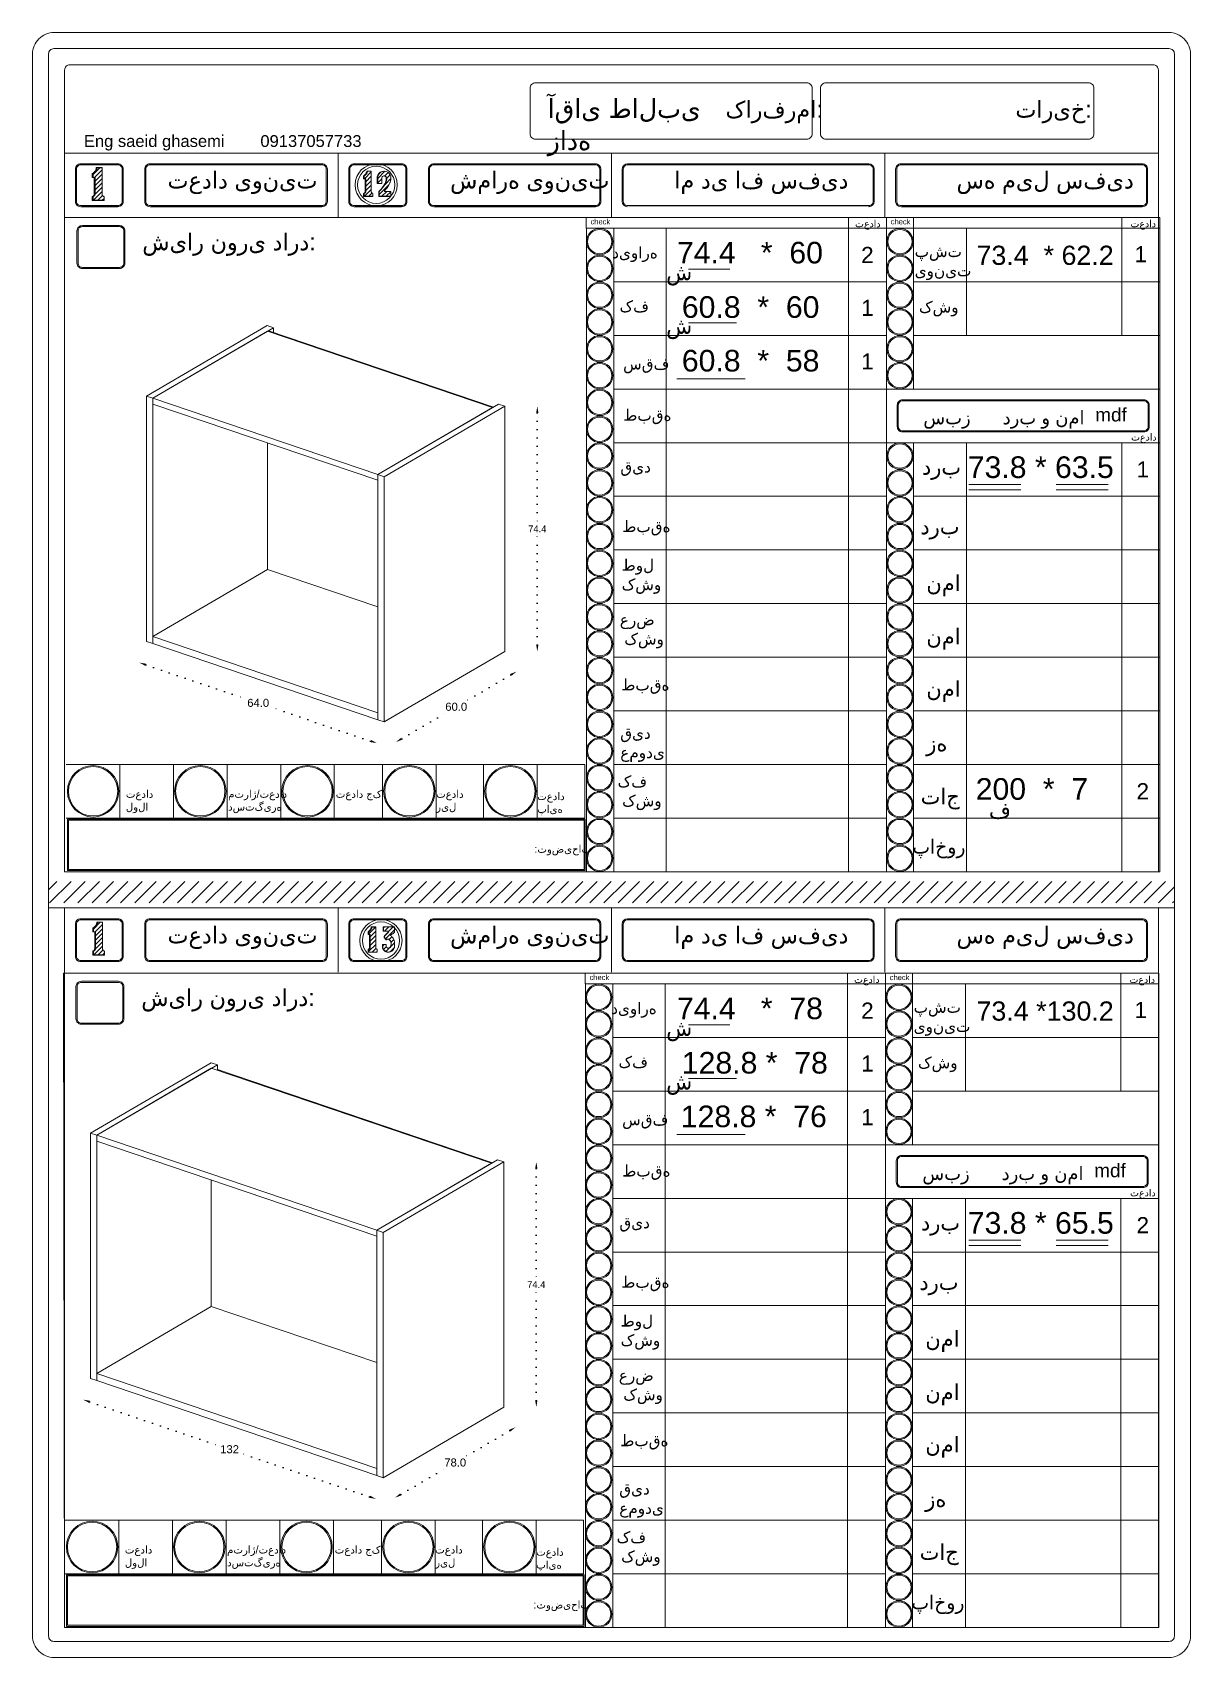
# Model space of a CAD drawing. Header units: inches. Extents: x 104 to 9740, y 936 to 6735.
# Drawn here: x 8813 to 9245, y 5154 to 5760 of the extents above; entities that cross this region are included whole.
import ezdxf

# ---------------------------------------------------------------- set-up
doc = ezdxf.new("R2010")
doc.units = ezdxf.units.IN
doc.header["$MEASUREMENT"] = 0
doc.linetypes.add('ACAD_ISO07W100', pattern=[3, 0, -3])
doc.styles.get("Standard").update_dxf_attribs({"font": 'arial.ttf'})
doc.dimstyles.new('Copy of Standard', dxfattribs={"dimtxt": 2.5, "dimasz": 2.5, "dimexe": 0.18, "dimexo": 0.0625, "dimgap": 0.09, "dimtad": 0, "dimtih": 1, "dimtoh": 1, "dimdec": 1, "dimzin": 0, "dimdsep": 46, "dimtxsty": 'Standard', "dimcen": 0.09, "dimse1": 1, "dimse2": 1, "dimadec": 0, "dimazin": 0, "dimtfac": 1, "dimtdec": 1, "dimtix": 1, "dimtofl": 0, "dimtmove": 0, "dimatfit": 3, "dimfxl": 1, "dimtolj": 1, "dimtzin": 0, "dimarcsym": 0})
doc.dimstyles.get("Standard").update_dxf_attribs({"dimtxt": 3, "dimasz": 2.5, "dimexe": 0.18, "dimexo": 0.0625, "dimgap": 0.09, "dimtad": 0, "dimtih": 1, "dimtoh": 1, "dimdec": 1, "dimzin": 0, "dimdsep": 46, "dimtxsty": 'Standard', "dimcen": 0.09, "dimse1": 1, "dimse2": 1, "dimadec": 0, "dimazin": 0, "dimtfac": 1, "dimtdec": 1, "dimtix": 1, "dimtofl": 0, "dimtmove": 0, "dimatfit": 0, "dimfxl": 1, "dimtolj": 1, "dimtzin": 0, "dimarcsym": 0})
pattern_1 = [(45, (8389.3998, 6249.648), (-0.8148213, 0.8148213), [])]
pattern_2 = [(45, (8408.8159, 5967.9423), (-0.8148213, 0.8148213), [])]

msp = doc.modelspace()

# ---------------------------------------------------------------- texts
at = {"lineweight": 20, "attachment_point": 1}
for s, width, gutter_width, heights, insert, char_height in [('{\\fArial|b0|i0|c178|p34;آقای طالبی زاده}', 61.9241, 323.85, [0], (9005.37, 5735.23), 7.1441), ('{\\fArial|b0|i0|c178|p34;کارفرما:}', 0.2338, 164.79, [0], (9071.74, 5734.5), 6.3113), ('تاریخ:', 0.2338, 164.79, [0], (9179.87, 5734.5), 6.311), ('{\\fArial|b0|i0|c178|p34;Eng saeid ghasemi}', 79.2452, 164.79, [0], (8832.37, 5721.68), 4.4179), ('{\\fArial|b0|i0|c178|p34;09137057733 }', 65.4498, 164.79, [0], (8898.21, 5721.68), 4.4179), ('{\\fArial|b0|i0|c178|p34;تعداد یونیت}', 65.4498, 164.79, [0], (8863.58, 5708.1), 6.3113), ('{\\fArial|b0|i0|c178|p34;شماره یونیت}', 65.4498, 164.79, [0], (8969, 5708.1), 6.3113), ('{\\fArial|b0|i0|c178|p34;ام دی اف سفید}', 65.4498, 164.79, [0], (9052.62, 5708.1), 6.3113), ('{\\fArial|b0|i0|c178|p34;سه میل سفید}', 65.4498, 164.79, [0], (9157.94, 5708.1), 6.3113), ('{\\fArial|b0|i0|c178|p34;check}', 8.1204, 164.79, [0], (9021.38, 5690.41), 2.0101), ('{\\fArial|b0|i0|c178|p34;check}', 8.423, 164.79, [0], (9133.38, 5690.41), 2.0101), ('{\\fArial|b0|i0|c178|p34;شیار نوری دارد:}', 65.4498, 164.79, [0], (8854.18, 5685.06), 6.3113), ('{\\fArial|b0|i0|c178|p34;شیار نوری دارد:}', 65.4498, 164.79, [0], (8854.18, 5685.06), 6.3113), ('{\\fArial|b0|i0|c178|p34;تعداد }', 11.7486, 164.79, [0], (9120.06, 5690), 2.6665), ('{\\fArial|b0|i0|c178|p34;تعداد }', 10.9902, 164.79, [0], (9222.81, 5690), 2.6665), ('{\\fArial|b0|i0|c178|p34;دیواره }', 17.3175, 247.18, [0], (9029.45, 5680.07), 4.3074), ('74.4   *  60', 61.9823, 462.54, [8.23], (9053.62, 5681.88), 8.0603), ('2 ', 8.5903, 164.79, [0], (9122.33, 5680.01), 6), ('{\\fArial|b0|i0|c178|p34;پشت \\Pیونیت}', 19.3052, 247.18, [0], (9142.31, 5680.52), 4.3074), ('73.4  * 62.2', 58.0086, 411.15, [7.32], (9165.36, 5680.45), 7.1647), ('1 ', 8.5903, 164.79, [0], (9224.29, 5680.28), 6), ('{\\fArial|b0|i0|c178|p34;ش}', 15.3157, 346.26, [0], (9049.61, 5673.63), 6.0339), ('{\\fArial|b0|i0|c178|p34;کف }', 15.3367, 247.18, [0], (9032.19, 5660.07), 4.3074), ('60.8  *  60', 65.2593, 462.54, [8.23], (9055.44, 5661.6), 8.0603), ('1 ', 8.5903, 164.79, [0], (9122.33, 5660.28), 6), ('{\\fArial|b0|i0|c178|p34;کشو }', 17.7019, 247.18, [0], (9143.91, 5659.8), 4.3074), ('{\\fArial|b0|i0|c178|p34;ش}', 15.3157, 346.26, [0], (9049.61, 5653.63), 6.0339), ('{\\fArial|b0|i0|c178|p34;سقف}', 20.995, 247.18, [0], (9033.54, 5638.6), 4.3074), ('60.8  *  58', 65.2593, 462.54, [8.23], (9055.44, 5641.6), 8.0603), ('1 ', 8.5903, 164.79, [0], (9122.33, 5640.28), 6), ('{\\fArial|b0|i0|c178|p34;طبقه}', 16.0176, 247.18, [0], (9033.6, 5619.45), 4.3074), ('{\\fArial|b0|i0|c178|p34;درب و نما}', 36.0682, 164.79, [0], (9175.15, 5618.91), 5.0582), ('mdf', 17.2431, 132.07, [0], (9209.65, 5619.95), 5.058), ('{\\fArial|b0|i0|c178|p34;سبز}', 37.9723, 164.79, [0], (9145.53, 5618.91), 5.0582), ('{\\fArial|b0|i0|c178|p34;تعداد }', 10.7715, 164.79, [0], (9223.03, 5610.43), 2.6665), ('{\\fArial|b0|i0|c178|p34;قید  }', 21.1589, 247.18, [0], (9032.51, 5600.17), 4.3074), ('73.8 * 63.5', 65.2593, 462.54, [8.23], (9162.11, 5601.88), 8.0603), ('1{\\fArial|b0|i0|c178|p34; }', 8.5903, 164.79, [0], (9225.06, 5600.01), 6), ('{\\fArial|b0|i0|c178|p34;درب}', 20.6748, 340.12, [0], (9145, 5600.99), 5.927), ('{\\fArial|b0|i0|c178|p34;طبقه}', 14.1457, 164.79, [0], (9033.23, 5577.94), 4.3074), ('{\\fArial|b0|i0|c178|p34;درب}', 13.4202, 164.79, [0], (9144.42, 5578.77), 5.927), ('{\\fArial|b0|i0|c178|p34;طول \\Pکشو}', 17.6756, 164.79, [0], (9033, 5563.51), 4.3074), ('{\\fArial|b0|i0|c178|p34;نما}', 11.1787, 164.79, [0], (9146.66, 5557.6), 5.927), ('{\\fArial|b0|i0|c178|p34;عرض \\P کشو}', 18.5758, 164.79, [0], (9032.31, 5543.2), 4.3074), ('{\\fArial|b0|i0|c178|p34;نما}', 11.1787, 164.79, [0], (9146.66, 5537.71), 5.927), ('{\\fArial|b0|i0|c178|p34;طبقه}', 14.2061, 164.79, [0], (9032.86, 5518.89), 4.3074), ('{\\fArial|b0|i0|c178|p34;نما}', 11.1787, 164.79, [0], (9146.66, 5518.17), 5.927), ('{\\fArial|b0|i0|c178|p34;قید \\Pعمودی}', 14.0099, 164.79, [0], (9032.46, 5500.87), 4.3074), ('{\\fArial|b0|i0|c178|p34;زه}', 11.2031, 164.79, [0], (9146.64, 5497.91), 5.927), ('{\\fArial|b0|i0|c178|p34;کف }\\P{\\fArial|b0|i0|c178|p34; کشو}', 17.5398, 164.79, [0], (9031.49, 5482.87), 4.3074), ('{\\fArial|b0|i0|c178|p34;تاج}', 13.2883, 164.79, [0], (9144.55, 5478.1), 5.927), ('200  *  7', 65.2593, 462.54, [8.23], (9165.07, 5481.88), 8.06), ('2 ', 8.5903, 164.79, [0], (9225.06, 5480.01), 6), ('تعداد لولا', 17.7752, 164.79, [0], (8848.03, 5477.44), 2.872), ('متراژ/تعداد\\Pدستگیره', 19.6171, 164.79, [0], (8886.19, 5477.44), 2.8716), ('تعداد جک', 17.466, 164.79, [0], (8926.33, 5477.44), 2.872), ('تعداد ریل', 17.6808, 164.79, [0], (8963.79, 5477.44), 2.872), ('تعداد پایه', 17.7105, 164.79, [0], (9001.48, 5476.6), 2.872), ('ف', 15.3157, 346.26, [0], (9169.98, 5472.98), 6.03), (':توضیحات', 18.5601, 164.79, [0], (9000.44, 5456.91), 2.872), ('{\\fArial|b0|i0|c178|p34;پاخور}', 12.8103, 147.32, [0], (9141.45, 5459.04), 5.2987), ('{\\fArial|b0|i0|c178|p34;تعداد یونیت}', 65.4498, 164.79, [0], (8863.58, 5426.58), 6.3113), ('{\\fArial|b0|i0|c178|p34;شماره یونیت}', 65.4498, 164.79, [0], (8969, 5426.58), 6.3113), ('{\\fArial|b0|i0|c178|p34;ام دی اف سفید}', 65.4498, 164.79, [0], (9052.62, 5426.58), 6.3113), ('{\\fArial|b0|i0|c178|p34;سه میل سفید}', 65.4498, 164.79, [0], (9157.94, 5426.58), 6.3113), ('{\\fArial|b0|i0|c178|p34;check}', 8.1204, 164.79, [0], (9021, 5408.58), 2.0101), ('{\\fArial|b0|i0|c178|p34;تعداد }', 11.7486, 164.79, [0], (9119.68, 5408.17), 2.6665), ('{\\fArial|b0|i0|c178|p34;check}', 8.423, 164.79, [0], (9133, 5408.58), 2.0101), ('{\\fArial|b0|i0|c178|p34;تعداد }', 10.9902, 164.79, [0], (9222.44, 5408.17), 2.6665), ('{\\fArial|b0|i0|c178|p34;شیار نوری دارد:}', 65.4498, 164.79, [0], (8853.8, 5403.24), 6.3113), ('{\\fArial|b0|i0|c178|p34;شیار نوری دارد:}', 65.4498, 164.79, [0], (8853.8, 5403.24), 6.3113), ('74.4   *  78', 61.9823, 462.54, [8.23], (9053.62, 5400.06), 8.0603), ('{\\fArial|b0|i0|c178|p34;دیواره }', 17.3175, 247.18, [0], (9029.07, 5398.25), 4.3074), ('2 ', 8.5903, 164.79, [0], (9122.33, 5398.19), 6), ('{\\fArial|b0|i0|c178|p34;پشت \\Pیونیت}', 19.3052, 247.18, [0], (9141.93, 5398.7), 4.3074), ('73.4 *130.2', 58.0086, 411.15, [7.32], (9165.36, 5398.62), 7.1647), ('1 ', 8.5903, 164.79, [0], (9224.29, 5398.46), 6), ('{\\fArial|b0|i0|c178|p34;ش}', 15.3157, 346.26, [0], (9049.61, 5391.81), 6.0339), ('{\\fArial|b0|i0|c178|p34;کف }', 15.3367, 247.18, [0], (9031.81, 5378.25), 4.3074), ('128.8 *  78', 65.2593, 462.54, [8.23], (9055.44, 5379.78), 8.0603), ('1 ', 8.5903, 164.79, [0], (9122.33, 5378.46), 6), ('{\\fArial|b0|i0|c178|p34;کشو }', 17.7019, 247.18, [0], (9143.54, 5377.98), 4.3074), ('{\\fArial|b0|i0|c178|p34;ش}', 15.3157, 346.26, [0], (9049.61, 5371.81), 6.0339), ('128.8 *  76', 65.2593, 462.54, [8.23], (9055.07, 5359.78), 8.0603), ('1 ', 8.5903, 164.79, [0], (9122.33, 5358.46), 6), ('{\\fArial|b0|i0|c178|p34;سقف}', 20.995, 247.18, [0], (9033.17, 5356.78), 4.3074), ('{\\fArial|b0|i0|c178|p34;طبقه}', 16.0176, 247.18, [0], (9033.22, 5337.63), 4.3074), ('{\\fArial|b0|i0|c178|p34;سبز}', 37.9723, 164.79, [0], (9145.16, 5337.08), 5.0582), ('{\\fArial|b0|i0|c178|p34;درب و نما}', 36.0682, 164.79, [0], (9174.77, 5337.08), 5.0582), ('mdf', 17.2431, 132.07, [0], (9209.27, 5338.13), 5.058), ('{\\fArial|b0|i0|c178|p34;تعداد }', 10.7715, 164.79, [0], (9222.66, 5328.61), 2.6665), ('{\\fArial|b0|i0|c178|p34;قید  }', 21.1589, 247.18, [0], (9032.14, 5318.35), 4.3074), ('{\\fArial|b0|i0|c178|p34;درب}', 20.6748, 340.12, [0], (9144.63, 5319.17), 5.927), ('73.8 * 65.5', 65.2593, 462.54, [8.23], (9162.11, 5320.06), 8.0603), ('2 ', 8.5903, 164.79, [0], (9225.06, 5318.19), 6), ('{\\fArial|b0|i0|c178|p34;طبقه}', 14.1457, 164.79, [0], (9032.86, 5296.12), 4.3074), ('{\\fArial|b0|i0|c178|p34;درب}', 13.4202, 164.79, [0], (9144.04, 5296.95), 5.927), ('{\\fArial|b0|i0|c178|p34;طول \\Pکشو}', 17.6756, 164.79, [0], (9032.62, 5281.68), 4.3074), ('{\\fArial|b0|i0|c178|p34;نما}', 11.1787, 164.79, [0], (9146.28, 5275.78), 5.927), ('{\\fArial|b0|i0|c178|p34;عرض \\P کشو}', 18.5758, 164.79, [0], (9031.94, 5261.38), 4.3074), ('{\\fArial|b0|i0|c178|p34;نما}', 11.1787, 164.79, [0], (9146.28, 5255.89), 5.927), ('{\\fArial|b0|i0|c178|p34;طبقه}', 14.2061, 164.79, [0], (9032.48, 5237.07), 4.3074), ('{\\fArial|b0|i0|c178|p34;نما}', 11.1787, 164.79, [0], (9146.28, 5236.35), 5.927), ('{\\fArial|b0|i0|c178|p34;قید \\Pعمودی}', 14.0099, 164.79, [0], (9032.09, 5219.05), 4.3074), ('{\\fArial|b0|i0|c178|p34;زه}', 11.2031, 164.79, [0], (9146.26, 5216.09), 5.927), ('{\\fArial|b0|i0|c178|p34;کف }\\P{\\fArial|b0|i0|c178|p34; کشو}', 17.5398, 164.79, [0], (9031.12, 5201.04), 4.3074), ('تعداد لولا', 17.7752, 164.79, [0], (8847.65, 5195.62), 2.872), ('متراژ/تعداد\\Pدستگیره', 19.6171, 164.79, [0], (8885.81, 5195.62), 2.8716), ('تعداد جک', 17.466, 164.79, [0], (8925.95, 5195.62), 2.872), ('تعداد ریل', 17.6808, 164.79, [0], (8963.42, 5195.62), 2.872), ('تعداد پایه', 17.7105, 164.79, [0], (9001.1, 5194.78), 2.872), ('{\\fArial|b0|i0|c178|p34;تاج}', 13.2883, 164.79, [0], (9144.17, 5196.28), 5.927), ('{\\fArial|b0|i0|c178|p34;پاخور}', 12.8103, 147.32, [0], (9141.08, 5177.22), 5.2987), (':توضیحات', 18.5601, 164.79, [0], (9000.07, 5175.09), 2.872)]:
    msp.add_mtext_dynamic_manual_height_columns(s, width=width, gutter_width=gutter_width, heights=heights, dxfattribs=dict(at, insert=insert, char_height=char_height))

# ---------------------------------------------------------------- blocks, each defined once
blk = doc.blocks.new('*D789')
at = {"color": 0, "linetype": 'ACAD_ISO07W100', "lineweight": -2, "transparency": 16777216}
for p, q in [((9001.14, 5336.28), (9001.14, 5294.38)), ((9001.14, 5249.8), (9001.14, 5291.7))]:
    blk.add_line(p, q, dxfattribs=at)
at = {"color": 0, "transparency": 16777216}
for points in [[(9000.73, 5336.28), (9001.56, 5336.28), (9001.14, 5338.78)], [(9000.73, 5249.8), (9001.56, 5249.8), (9001.14, 5247.3)]]:
    blk.add_solid(points, dxfattribs=at)
at = {"layer": 'Defpoints', "color": 0, "transparency": 16777216}
for p in [(8989.03, 5338.78), (9001.14, 5338.78), (8989.03, 5247.3)]:
    blk.add_point(p, dxfattribs=at)
at = {"color": 0, "lineweight": 20, "transparency": 16777216, "insert": (9001.14, 5293.04), "char_height": 2.5, "attachment_point": 5}
blk.add_mtext('\\A1;74.4', dxfattribs=at)
blk = doc.blocks.new('*D790')
at = {"color": 0, "linetype": 'ACAD_ISO07W100', "lineweight": -2, "transparency": 16777216}
for p, q in [((8991.25, 5238.55), (8973.68, 5228.29)), ((8950.56, 5214.78), (8968.12, 5225.04))]:
    blk.add_line(p, q, dxfattribs=at)
at = {"color": 0, "transparency": 16777216}
for points in [[(8991.03, 5238.91), (8991.46, 5238.19), (8993.4, 5239.81)], [(8950.35, 5215.14), (8950.77, 5214.42), (8948.4, 5213.52)]]:
    blk.add_solid(points, dxfattribs=at)
at = {"layer": 'Defpoints', "color": 0, "transparency": 16777216}
for p in [(8989.03, 5247.3), (8944.02, 5221.01), (8948.4, 5213.52)]:
    blk.add_point(p, dxfattribs=at)
at = {"color": 0, "lineweight": 20, "transparency": 16777216, "insert": (8970.9, 5226.66), "char_height": 3, "attachment_point": 5}
blk.add_mtext('\\A1;78.0', dxfattribs=at)
blk = doc.blocks.new('*D791')
at = {"color": 0, "linetype": 'ACAD_ISO07W100', "lineweight": -2, "transparency": 16777216}
for p, q in [((8834.48, 5249.31), (8883.48, 5232.71)), ((8938.98, 5213.91), (8889.98, 5230.51))]:
    blk.add_line(p, q, dxfattribs=at)
at = {"color": 0, "transparency": 16777216}
for points in [[(8834.62, 5249.7), (8834.35, 5248.91), (8832.12, 5250.11)], [(8939.11, 5214.31), (8938.84, 5213.52), (8941.34, 5213.11)]]:
    blk.add_solid(points, dxfattribs=at)
at = {"layer": 'Defpoints', "color": 0, "transparency": 16777216}
for p in [(8834.79, 5258.01), (8832.12, 5250.11), (8944.02, 5221.01)]:
    blk.add_point(p, dxfattribs=at)
at = {"color": 0, "lineweight": 20, "transparency": 16777216, "insert": (8886.73, 5231.61), "char_height": 3, "attachment_point": 5}
blk.add_mtext('\\A1;132', dxfattribs=at)
blk = doc.blocks.new('*D792')
at = {"color": 0, "linetype": 'ACAD_ISO07W100', "lineweight": -2, "transparency": 16777216}
for p, q in [((9001.52, 5618.1), (9001.52, 5576.2)), ((9001.52, 5531.62), (9001.52, 5573.52))]:
    blk.add_line(p, q, dxfattribs=at)
at = {"color": 0, "transparency": 16777216}
for points in [[(9001.1, 5618.1), (9001.94, 5618.1), (9001.52, 5620.6)], [(9001.1, 5531.62), (9001.94, 5531.62), (9001.52, 5529.12)]]:
    blk.add_solid(points, dxfattribs=at)
at = {"layer": 'Defpoints', "color": 0, "transparency": 16777216}
for p in [(8989.4, 5620.6), (9001.52, 5620.6), (8989.4, 5529.12)]:
    blk.add_point(p, dxfattribs=at)
at = {"color": 0, "lineweight": 20, "transparency": 16777216, "insert": (9001.52, 5574.86), "char_height": 2.5, "attachment_point": 5}
blk.add_mtext('\\A1;74.4', dxfattribs=at)
blk = doc.blocks.new('*D793')
at = {"color": 0, "linetype": 'ACAD_ISO07W100', "lineweight": -2, "transparency": 16777216}
for p, q in [((8991.62, 5520.37), (8974.05, 5510.11)), ((8950.93, 5496.6), (8968.5, 5506.87))]:
    blk.add_line(p, q, dxfattribs=at)
at = {"color": 0, "transparency": 16777216}
for points in [[(8991.41, 5520.73), (8991.83, 5520.01), (8993.78, 5521.63)], [(8950.72, 5496.96), (8951.14, 5496.24), (8948.78, 5495.34)]]:
    blk.add_solid(points, dxfattribs=at)
at = {"layer": 'Defpoints', "color": 0, "transparency": 16777216}
for p in [(8989.4, 5529.12), (8944.4, 5502.84), (8948.78, 5495.34)]:
    blk.add_point(p, dxfattribs=at)
at = {"color": 0, "lineweight": 20, "transparency": 16777216, "insert": (8971.28, 5508.49), "char_height": 3, "attachment_point": 5}
blk.add_mtext('\\A1;60.0', dxfattribs=at)
blk = doc.blocks.new('*D794')
at = {"color": 0, "linetype": 'ACAD_ISO07W100', "lineweight": -2, "transparency": 16777216}
for p, q in [((8855.44, 5524.16), (8893.41, 5511.3)), ((8939.35, 5495.73), (8901.39, 5508.6))]:
    blk.add_line(p, q, dxfattribs=at)
at = {"color": 0, "transparency": 16777216}
for points in [[(8855.58, 5524.55), (8855.31, 5523.76), (8853.07, 5524.96)], [(8939.49, 5496.13), (8939.22, 5495.34), (8941.72, 5494.93)]]:
    blk.add_solid(points, dxfattribs=at)
at = {"layer": 'Defpoints', "color": 0, "transparency": 16777216}
for p in [(8855.75, 5532.86), (8853.07, 5524.96), (8944.4, 5502.84)]:
    blk.add_point(p, dxfattribs=at)
at = {"color": 0, "lineweight": 20, "transparency": 16777216, "insert": (8897.4, 5509.95), "char_height": 3, "attachment_point": 5}
blk.add_mtext('\\A1;64.0', dxfattribs=at)

# ---------------------------------------------------------------- dimensions: what is measured, and where the dimension line sits
at = {"lineweight": 20}
for base, p1, p2, picture, middle in [((9001.52, 5620.6), (8989.4, 5529.12), (8989.4, 5620.6), '*D792', (9001.52, 5574.86)), ((9001.14, 5338.78), (8989.03, 5247.3), (8989.03, 5338.78), '*D789', (9001.14, 5293.04))]:
    dim = msp.add_linear_dim(base=base, p1=p1, p2=p2, angle=270, text='74.4', dimstyle='Copy of Standard', dxfattribs=at)
    dim.commit()
    dim.dimension.update_dxf_attribs({"geometry": picture, "text_midpoint": middle})
for p1, p2, distance, text, picture, middle in [((8944.4, 5502.84), (8855.75, 5532.86), 8.34, '64.0', '*D794', (8897.4, 5509.95)), ((8989.4, 5529.12), (8944.4, 5502.84), 8.68, '60.0', '*D793', (8971.28, 5508.49)), ((8944.02, 5221.01), (8834.79, 5258.01), 8.34, '132', '*D791', (8886.73, 5231.61)), ((8989.03, 5247.3), (8944.02, 5221.01), 8.68, '78.0', '*D790', (8970.9, 5226.66))]:
    dim = msp.add_aligned_dim(p1=p1, p2=p2, distance=distance, text=text, dimstyle='Standard', dxfattribs=at)
    dim.commit()
    dim.dimension.update_dxf_attribs({"geometry": picture, "text_midpoint": middle})

# ---------------------------------------------------------------- hatches: boundary and pattern name
at = {"lineweight": 20}
h = msp.add_hatch(dxfattribs=at)
h.set_pattern_fill('ANSI31', color=256, scale=9.218651)
h.set_pattern_definition([(45, (8089.9391, 6248.5832), (-0.8148213, 0.8148213), [])])
h.paths.add_polyline_path([(8839.71, 5698.83), (8839.61, 5698.88), (8839.53, 5698.93), (8839.45, 5698.99), (8839.38, 5699.06), (8839.32, 5699.14), (8839.27, 5699.23), (8839.23, 5699.32), (8839.2, 5699.42), (8839.18, 5699.51), (8839.18, 5699.61), (8839.18, 5709.54), (8837.31, 5709.54), (8837.29, 5709.31), (8837.24, 5709.08), (8837.17, 5708.86), (8837.09, 5708.64), (8836.98, 5708.43), (8836.86, 5708.23), (8836.72, 5708.04), (8836.56, 5707.87), (8836.39, 5707.71), (8836.21, 5707.56), (8836.02, 5707.43), (8835.81, 5707.32), (8835.81, 5705.92), (8836.22, 5705.92), (8836.53, 5705.9), (8836.53, 5699.65), (8836.51, 5699.56), (8836.49, 5699.46), (8836.46, 5699.37), (8836.41, 5699.28), (8836.36, 5699.2), (8836.3, 5699.12), (8836.24, 5699.05), (8836.16, 5698.99), (8836.08, 5698.94), (8836, 5698.89), (8835.91, 5698.85), (8835.81, 5698.83), (8835.81, 5697.4), (8839.9, 5697.4), (8839.9, 5698.78), (8839.8, 5698.8)])
h = msp.add_hatch(dxfattribs=at)
h.set_pattern_fill('ANSI31', color=256, scale=9.218651)
h.set_pattern_definition(pattern_1)
h.paths.add_polyline_path([(8939.98, 5699.99), (8939.91, 5700.02), (8939.85, 5700.06), (8939.79, 5700.11), (8939.73, 5700.17), (8939.69, 5700.23), (8939.65, 5700.3), (8939.61, 5700.37), (8939.59, 5700.44), (8939.58, 5700.52), (8939.57, 5700.59), (8939.57, 5708.23), (8938.14, 5708.23), (8938.12, 5708.05), (8938.08, 5707.88), (8938.03, 5707.71), (8937.96, 5707.54), (8937.88, 5707.38), (8937.79, 5707.23), (8937.68, 5707.08), (8937.56, 5706.95), (8937.43, 5706.82), (8937.29, 5706.71), (8937.14, 5706.61), (8936.98, 5706.53), (8936.98, 5705.44), (8937.3, 5705.44), (8937.53, 5705.43), (8937.53, 5700.62), (8937.52, 5700.55), (8937.51, 5700.48), (8937.48, 5700.41), (8937.45, 5700.34), (8937.41, 5700.27), (8937.36, 5700.22), (8937.31, 5700.16), (8937.25, 5700.11), (8937.19, 5700.07), (8937.12, 5700.04), (8937.06, 5700.01), (8936.98, 5699.99), (8936.98, 5698.89), (8940.13, 5698.89), (8940.13, 5699.95), (8940.05, 5699.97)])
h = msp.add_hatch(dxfattribs=at)
h.set_pattern_fill('ANSI31', color=256, scale=9.218651)
h.set_pattern_definition(pattern_1)
h.paths.add_polyline_path([(8946.84, 5700.68), (8944.48, 5700.68), (8944.48, 5700.96), (8944.72, 5701.19), (8944.95, 5701.43), (8945.17, 5701.68), (8945.38, 5701.94), (8945.58, 5702.2), (8945.77, 5702.48), (8945.95, 5702.76), (8946.11, 5703.05), (8946.26, 5703.34), (8946.41, 5703.64), (8946.53, 5703.95), (8946.58, 5704.07), (8946.65, 5704.26), (8946.71, 5704.46), (8946.77, 5704.66), (8946.81, 5704.86), (8946.84, 5705.06), (8946.86, 5705.27), (8946.87, 5705.47), (8946.87, 5705.68), (8946.86, 5705.88), (8946.84, 5706.09), (8946.64, 5706.78), (8946.25, 5707.4), (8945.7, 5707.87), (8945.11, 5708.14), (8944.49, 5708.23), (8943.78, 5708.13), (8943.13, 5707.83), (8942.59, 5707.36), (8942.21, 5706.75), (8942.01, 5706.06), (8942.02, 5705.35), (8942.02, 5703.7), (8943.5, 5703.7), (8943.5, 5705.87), (8943.64, 5706.13), (8943.83, 5706.31), (8944.07, 5706.43), (8944.33, 5706.47), (8944.49, 5706.45), (8944.59, 5706.43), (8944.6, 5706.43), (8944.76, 5706.41), (8944.99, 5706.29), (8945.18, 5706.1), (8945.31, 5705.87), (8945.35, 5705.61), (8945.35, 5705.44), (8945.35, 5705.28), (8945.33, 5705.11), (8945.31, 5704.94), (8945.27, 5704.78), (8945.23, 5704.62), (8945.19, 5704.46), (8945.13, 5704.3), (8945.07, 5704.14), (8945, 5703.99), (8944.92, 5703.82), (8944.76, 5703.5), (8944.58, 5703.18), (8944.4, 5702.88), (8944.2, 5702.58), (8944, 5702.29), (8943.78, 5702), (8943.55, 5701.73), (8943.31, 5701.46), (8943.06, 5701.2), (8942.81, 5700.95), (8942.54, 5700.71), (8942.54, 5698.89), (8946.84, 5698.89)])
h = msp.add_hatch(dxfattribs=at)
h.set_pattern_fill('ANSI31', color=256, scale=30)
h.set_pattern_definition([(45, (6616.981, 5147.2438), (-2.6516504, 2.6516504), [])])
h.paths.add_polyline_path([(9239.2, 5443.34), (8819.2, 5443.34), (8819.2, 5435.34), (9239.2, 5435.34)])
h = msp.add_hatch(dxfattribs=at)
h.set_pattern_fill('ANSI31', color=256, scale=9.218651)
h.set_pattern_definition([(45, (8090.1187, 5967.1718), (-0.8148213, 0.8148213), [])])
h.paths.add_polyline_path([(8839.89, 5417.42), (8839.79, 5417.46), (8839.71, 5417.52), (8839.63, 5417.58), (8839.56, 5417.65), (8839.5, 5417.73), (8839.45, 5417.82), (8839.41, 5417.91), (8839.38, 5418.01), (8839.36, 5418.1), (8839.36, 5418.2), (8839.36, 5428.13), (8837.49, 5428.13), (8837.47, 5427.9), (8837.42, 5427.67), (8837.35, 5427.44), (8837.27, 5427.23), (8837.16, 5427.02), (8837.04, 5426.82), (8836.9, 5426.63), (8836.74, 5426.46), (8836.57, 5426.3), (8836.39, 5426.15), (8836.2, 5426.02), (8835.99, 5425.91), (8835.99, 5424.51), (8836.4, 5424.51), (8836.71, 5424.48), (8836.71, 5418.24), (8836.69, 5418.15), (8836.67, 5418.05), (8836.64, 5417.96), (8836.59, 5417.87), (8836.54, 5417.79), (8836.48, 5417.71), (8836.42, 5417.64), (8836.34, 5417.58), (8836.26, 5417.53), (8836.18, 5417.48), (8836.09, 5417.44), (8835.99, 5417.42), (8835.99, 5415.99), (8840.08, 5415.99), (8840.08, 5417.37), (8839.98, 5417.39)])
h = msp.add_hatch(dxfattribs=at)
h.set_pattern_fill('ANSI31', color=256, scale=9.218651)
h.set_pattern_definition(pattern_2)
h.paths.add_polyline_path([(8941.64, 5418.1), (8941.57, 5418.13), (8941.5, 5418.17), (8941.44, 5418.22), (8941.39, 5418.28), (8941.34, 5418.34), (8941.3, 5418.4), (8941.27, 5418.47), (8941.25, 5418.55), (8941.24, 5418.62), (8941.23, 5418.7), (8941.23, 5426.34), (8939.8, 5426.34), (8939.78, 5426.16), (8939.74, 5425.99), (8939.69, 5425.81), (8939.62, 5425.65), (8939.54, 5425.49), (8939.45, 5425.33), (8939.34, 5425.19), (8939.22, 5425.05), (8939.09, 5424.93), (8938.95, 5424.82), (8938.8, 5424.72), (8938.64, 5424.63), (8938.64, 5423.55), (8938.95, 5423.55), (8939.19, 5423.53), (8939.19, 5418.73), (8939.18, 5418.66), (8939.16, 5418.58), (8939.14, 5418.51), (8939.11, 5418.45), (8939.07, 5418.38), (8939.02, 5418.32), (8938.97, 5418.27), (8938.91, 5418.22), (8938.85, 5418.18), (8938.78, 5418.14), (8938.71, 5418.11), (8938.64, 5418.09), (8938.64, 5416.99), (8941.79, 5416.99), (8941.79, 5418.06), (8941.71, 5418.07)])
h = msp.add_hatch(dxfattribs=at)
h.set_pattern_fill('ANSI31', color=256, scale=9.218651)
h.set_pattern_definition(pattern_2)
h.paths.add_polyline_path([(8948.27, 5426.39), (8944.09, 5426.39), (8944.09, 5424.77), (8945.91, 5424.77), (8946.01, 5424.74), (8946.01, 5424.46), (8944.72, 5423.16), (8944.64, 5423.07), (8944.6, 5423.02), (8944.57, 5422.96), (8944.54, 5422.91), (8944.52, 5422.85), (8944.5, 5422.79), (8944.48, 5422.73), (8944.47, 5422.67), (8944.46, 5422.55), (8944.46, 5422.49), (8945.22, 5421.6), (8945.25, 5421.63), (8945.34, 5421.7), (8945.44, 5421.75), (8945.55, 5421.79), (8945.67, 5421.82), (8945.79, 5421.82), (8945.89, 5421.83), (8946, 5421.82), (8946.12, 5421.79), (8946.22, 5421.75), (8946.33, 5421.7), (8946.42, 5421.63), (8946.5, 5421.55), (8946.65, 5421.38), (8946.77, 5421.19), (8946.87, 5420.99), (8946.95, 5420.78), (8947.01, 5420.57), (8947.04, 5420.34), (8947.06, 5420.12), (8947.05, 5419.9), (8947.01, 5419.68), (8946.96, 5419.46), (8946.88, 5419.25), (8946.78, 5419.05), (8946.7, 5418.9), (8946.6, 5418.77), (8946.48, 5418.67), (8946.34, 5418.59), (8946.24, 5418.55), (8946.08, 5418.5), (8945.92, 5418.49), (8945.75, 5418.5), (8945.59, 5418.55), (8945.45, 5418.63), (8945.32, 5418.74), (8945.22, 5418.87), (8945.15, 5419.02), (8945.15, 5419.86), (8943.88, 5419.86), (8943.88, 5418.5), (8943.97, 5418.29), (8944.09, 5418.09), (8944.22, 5417.9), (8944.37, 5417.73), (8944.53, 5417.57), (8944.72, 5417.43), (8944.91, 5417.31), (8945.12, 5417.21), (8945.34, 5417.14), (8945.56, 5417.08), (8945.79, 5417.05), (8946.02, 5417.04), (8946.29, 5417.06), (8946.57, 5417.12), (8946.83, 5417.2), (8947.02, 5417.29), (8947.23, 5417.42), (8947.46, 5417.59), (8947.66, 5417.78), (8947.84, 5418), (8947.99, 5418.24), (8948.11, 5418.49), (8948.21, 5418.75), (8948.27, 5419.02), (8948.27, 5420.44), (8948.26, 5420.71), (8948.22, 5420.99), (8948.17, 5421.25), (8948.08, 5421.51), (8947.98, 5421.77), (8947.86, 5422.01), (8947.71, 5422.24), (8947.55, 5422.46), (8947.37, 5422.66), (8947.17, 5422.85), (8946.96, 5423.02), (8946.73, 5423.17), (8946.73, 5423.45), (8946.88, 5423.5), (8947.02, 5423.56), (8947.17, 5423.62), (8947.31, 5423.69), (8947.44, 5423.77), (8947.58, 5423.85), (8947.7, 5423.95), (8947.83, 5424.04), (8947.95, 5424.15), (8948.06, 5424.26), (8948.17, 5424.37), (8948.27, 5424.49)])

# ---------------------------------------------------------------- linework, layer by layer
for p, q in [((8825.2, 5446.99), (8825.2, 5745.95)), ((9233.2, 5714.99), (8825.2, 5714.99)), ((8825.2, 5536), (8825.2, 5714.99)), ((8927.2, 5690.99), (8927.2, 5714.99)), ((9029.2, 5690.99), (9029.2, 5714.99)), ((9029.2, 5714.99), (9029.2, 5694.99)), ((9131.2, 5690.99), (9131.2, 5714.99)), ((8829.2, 5696.99), (8829.2, 5708.99)), ((8845.05, 5710.99), (8831.2, 5710.99)), ((8847.05, 5708.99), (8847.05, 5696.99)), ((8855.05, 5696.99), (8855.05, 5708.99)), ((8921.2, 5710.99), (8857.05, 5710.99)), ((8923.2, 5696.99), (8923.2, 5708.99)), ((8931.2, 5708.99), (8931.2, 5696.99)), ((8950.91, 5710.99), (8933.2, 5710.99)), ((8952.91, 5696.99), (8952.91, 5708.99)), ((8960.91, 5696.99), (8960.91, 5708.99)), ((9023.2, 5710.99), (8962.91, 5710.99)), ((9025.2, 5708.99), (9025.2, 5696.99)), ((9033.2, 5696.99), (9033.2, 5708.99)), ((9125.2, 5710.99), (9035.2, 5710.99)), ((9127.2, 5708.99), (9127.2, 5696.99)), ((9135.2, 5696.99), (9135.2, 5708.99)), ((9227.2, 5710.99), (9137.2, 5710.99)), ((9229.2, 5696.99), (9229.2, 5708.99)), ((8835.81, 5707.32), (8835.81, 5705.92)), ((8936.98, 5706.53), (8936.98, 5705.44)), ((8835.81, 5697.4), (8839.9, 5697.4)), ((8936.98, 5698.89), (8940.13, 5698.89)), ((8831.58, 5695.29), (8845.42, 5695.29)), ((8921.58, 5695.29), (8857.42, 5695.29)), ((8933.58, 5695.29), (8951.28, 5695.29)), ((9023.58, 5695.29), (8963.28, 5695.29)), ((9019.8, 5690.99), (9019.8, 5686.99)), ((9035.58, 5695.29), (9125.58, 5695.29)), ((9117.63, 5446.99), (9117.63, 5690.99)), ((9131.8, 5690.99), (9131.8, 5666.99)), ((9137.58, 5695.29), (9227.58, 5695.29)), ((9141.8, 5690.99), (9141.8, 5666.99)), ((9219.59, 5646.99), (9219.59, 5690.99)), ((9233.2, 5694.99), (9233.2, 5446.99)), ((9019.8, 5686.99), (9233.8, 5686.99)), ((9019.86, 5447.12), (9019.86, 5687.12)), ((9030.07, 5446.99), (9030.07, 5686.99)), ((9049.61, 5686.99), (9049.61, 5446.99)), ((9131.8, 5530.99), (9131.8, 5686.99)), ((9131.8, 5446.99), (9131.8, 5686.99)), ((9141.8, 5646.99), (9141.8, 5686.99)), ((9141.8, 5626.99), (9141.8, 5686.99)), ((9141.8, 5626.99), (9141.8, 5686.99)), ((9141.8, 5686.99), (9141.8, 5666.99)), ((9161.61, 5686.99), (9161.61, 5646.99)), ((9030.07, 5666.99), (9131.8, 5666.99)), ((9057.97, 5671.74), (9073.3, 5671.74)), ((9141.8, 5666.99), (9233.8, 5666.99)), ((9057.97, 5651.74), (9075.85, 5651.74)), ((9030.07, 5646.99), (9131.8, 5646.99)), ((9233.8, 5646.99), (9141.8, 5646.99)), ((9053.62, 5630.85), (9079.04, 5630.85)), ((9030.07, 5626.99), (9233.8, 5626.99)), ((9135.8, 5612.99), (9135.8, 5620.99)), ((9227.8, 5622.99), (9137.8, 5622.99)), ((9229.8, 5620.99), (9229.8, 5612.99)), ((9030.07, 5606.99), (9131.8, 5606.99)), ((9233.8, 5606.99), (9131.8, 5606.99)), ((9227.8, 5610.99), (9137.8, 5610.99)), ((9141.8, 5446.99), (9141.8, 5606.99)), ((9161.61, 5606.99), (9161.61, 5506.99)), ((9219.59, 5606.99), (9219.59, 5446.99)), ((9162.5, 5591.38), (9181.84, 5591.38)), ((9162.5, 5589.36), (9181.84, 5589.36)), ((9195.13, 5591.38), (9214.47, 5591.38)), ((9195.13, 5589.36), (9214.47, 5589.36)), ((9030.07, 5586.99), (9131.8, 5586.99)), ((9030.07, 5586.99), (9049.61, 5586.99)), ((9141.8, 5586.99), (9233.8, 5586.99)), ((9161.61, 5586.99), (9161.61, 5486.99)), ((9030.07, 5566.99), (9049.61, 5566.99)), ((9030.07, 5566.99), (9131.8, 5566.99)), ((9141.8, 5566.99), (9233.8, 5566.99)), ((9161.61, 5566.99), (9161.61, 5466.99)), ((9030.07, 5546.99), (9131.8, 5546.99)), ((9141.8, 5546.99), (9233.8, 5546.99)), ((9161.61, 5546.99), (9161.61, 5446.99)), ((9030.07, 5526.99), (9131.8, 5526.99)), ((9117.63, 5526.99), (9131.8, 5526.99)), ((9141.8, 5526.99), (9233.8, 5526.99)), ((9030.07, 5506.99), (9131.8, 5506.99)), ((9141.8, 5506.99), (9233.8, 5506.99)), ((8825.8, 5486.99), (9019.19, 5486.99)), ((8845.8, 5486.99), (8845.8, 5466.99)), ((8865.8, 5486.99), (8865.8, 5466.99)), ((8885.8, 5486.99), (8885.8, 5466.99)), ((8905.8, 5486.99), (8905.8, 5466.99)), ((8925.8, 5486.99), (8925.8, 5466.99)), ((8943.79, 5486.99), (8943.79, 5466.99)), ((8963.79, 5486.99), (8963.79, 5466.99)), ((8981.48, 5486.99), (8981.48, 5466.99)), ((9001.48, 5486.99), (9001.48, 5466.99)), ((9019.19, 5486.99), (9019.19, 5466.99)), ((9030.07, 5486.99), (9131.8, 5486.99)), ((9141.8, 5486.99), (9233.8, 5486.99)), ((8825.8, 5466.99), (9019.19, 5466.99)), ((9030.07, 5466.99), (9131.8, 5466.99)), ((9141.8, 5466.99), (9233.8, 5466.99)), ((9019.2, 5446.99), (8825.2, 5446.99)), ((9019.2, 5446.99), (8825.2, 5446.99)), ((9019.2, 5446.99), (9131.2, 5446.99)), ((9019.2, 5446.99), (9233.2, 5446.99)), ((9019.2, 5446.99), (9131.2, 5446.99)), ((9019.2, 5446.99), (9233.2, 5446.99)), ((9019.8, 5446.99), (9131.8, 5446.99)), ((9019.8, 5446.99), (9131.8, 5446.99)), ((8819.2, 5433.47), (9239.2, 5433.47)), ((9233.2, 5433.47), (8825.2, 5433.47)), ((8825.2, 5165.47), (8825.2, 5433.47)), ((8927.2, 5409.47), (8927.2, 5433.47)), ((9029.2, 5409.47), (9029.2, 5433.47)), ((9029.2, 5433.47), (9029.2, 5413.47)), ((9131.2, 5409.47), (9131.2, 5433.47)), ((9233.2, 5433.47), (9233.2, 5165.47)), ((8829.2, 5415.47), (8829.2, 5427.47)), ((8845.05, 5429.47), (8831.2, 5429.47)), ((8835.99, 5425.91), (8835.99, 5424.51)), ((8847.05, 5427.47), (8847.05, 5415.47)), ((8855.05, 5415.47), (8855.05, 5427.47)), ((8921.2, 5429.47), (8857.05, 5429.47)), ((8923.2, 5415.47), (8923.2, 5427.47)), ((8931.2, 5427.47), (8931.2, 5415.47)), ((8950.91, 5429.47), (8933.2, 5429.47)), ((8938.64, 5424.63), (8938.64, 5423.55)), ((8943.97, 5426.43), (8943.97, 5424.77)), ((8943.97, 5424.77), (8944.09, 5424.77)), ((8944.09, 5426.39), (8944.09, 5424.77)), ((8944.09, 5424.77), (8945.91, 5424.77)), ((8945.91, 5424.77), (8946.01, 5424.74)), ((8946.01, 5424.74), (8946.01, 5424.46)), ((8952.91, 5415.47), (8952.91, 5427.47)), ((8960.91, 5415.47), (8960.91, 5427.47)), ((9023.2, 5429.47), (8962.91, 5429.47)), ((9025.2, 5427.47), (9025.2, 5415.47)), ((9033.2, 5415.47), (9033.2, 5427.47)), ((9125.2, 5429.47), (9035.2, 5429.47)), ((9127.2, 5427.47), (9127.2, 5415.47)), ((9135.2, 5415.47), (9135.2, 5427.47)), ((9227.2, 5429.47), (9137.2, 5429.47)), ((9229.2, 5415.47), (9229.2, 5427.47)), ((8946.24, 5418.55), (8946.08, 5418.5)), ((8831.2, 5413.47), (8845.05, 5413.47)), ((8835.99, 5415.99), (8840.08, 5415.99)), ((8921.2, 5413.47), (8857.05, 5413.47)), ((8933.2, 5413.47), (8950.91, 5413.47)), ((8938.64, 5416.99), (8941.79, 5416.99)), ((9023.2, 5413.47), (8962.91, 5413.47)), ((9035.2, 5413.47), (9125.2, 5413.47)), ((9137.2, 5413.47), (9227.2, 5413.47)), ((9019.43, 5409.17), (9019.43, 5405.17)), ((9117.25, 5165.17), (9117.25, 5409.17)), ((9131.43, 5409.17), (9131.43, 5385.17)), ((9141.43, 5409.17), (9141.43, 5385.17)), ((9219.21, 5365.17), (9219.21, 5409.17)), ((9019.43, 5405.17), (9233.43, 5405.17)), ((9019.48, 5165.3), (9019.48, 5405.3)), ((9029.69, 5165.17), (9029.69, 5405.17)), ((9049.24, 5405.17), (9049.24, 5165.17)), ((9131.43, 5249.17), (9131.43, 5405.17)), ((9131.43, 5165.17), (9131.43, 5405.17)), ((9141.43, 5365.17), (9141.43, 5405.17)), ((9141.43, 5345.17), (9141.43, 5405.17)), ((9141.43, 5345.17), (9141.43, 5405.17)), ((9141.43, 5405.17), (9141.43, 5385.17)), ((9161.24, 5405.17), (9161.24, 5365.17)), ((9057.97, 5389.91), (9073.3, 5389.91)), ((9029.69, 5385.17), (9131.43, 5385.17)), ((9141.43, 5385.17), (9233.43, 5385.17)), ((9057.97, 5369.91), (9075.85, 5369.91)), ((9029.69, 5365.17), (9131.43, 5365.17)), ((9233.43, 5365.17), (9141.43, 5365.17)), ((9029.69, 5345.17), (9233.43, 5345.17)), ((9053.62, 5349.03), (9079.04, 5349.03)), ((9135.43, 5331.17), (9135.43, 5339.17)), ((9227.43, 5341.17), (9137.43, 5341.17)), ((9229.43, 5339.17), (9229.43, 5331.17)), ((9227.43, 5329.17), (9137.43, 5329.17)), ((9029.69, 5325.17), (9131.43, 5325.17)), ((9233.43, 5325.17), (9131.43, 5325.17)), ((9141.43, 5165.17), (9141.43, 5325.17)), ((9161.24, 5325.17), (9161.24, 5225.17)), ((9219.21, 5325.17), (9219.21, 5165.17)), ((9162.5, 5309.56), (9181.84, 5309.56)), ((9195.13, 5309.56), (9214.47, 5309.56)), ((9029.69, 5305.17), (9131.43, 5305.17)), ((9029.69, 5305.17), (9049.24, 5305.17)), ((9141.43, 5305.17), (9233.43, 5305.17)), ((9161.24, 5305.17), (9161.24, 5205.17)), ((9162.5, 5307.54), (9181.84, 5307.54)), ((9195.13, 5307.54), (9214.47, 5307.54)), ((9029.69, 5285.17), (9049.24, 5285.17)), ((9029.69, 5285.17), (9131.43, 5285.17)), ((9141.43, 5285.17), (9233.43, 5285.17)), ((9161.24, 5285.17), (9161.24, 5185.17)), ((9029.69, 5265.17), (9131.43, 5265.17)), ((9141.43, 5265.17), (9233.43, 5265.17)), ((9161.24, 5265.17), (9161.24, 5165.17)), ((9029.69, 5245.17), (9131.43, 5245.17)), ((9117.25, 5245.17), (9131.43, 5245.17)), ((9141.43, 5245.17), (9233.43, 5245.17)), ((9029.69, 5225.17), (9131.43, 5225.17)), ((9141.43, 5225.17), (9233.43, 5225.17)), ((8825.43, 5205.17), (9018.81, 5205.17)), ((8845.43, 5205.17), (8845.43, 5185.17)), ((8865.43, 5205.17), (8865.43, 5185.17)), ((8885.43, 5205.17), (8885.43, 5185.17)), ((8905.43, 5205.17), (8905.43, 5185.17)), ((8925.43, 5205.17), (8925.43, 5185.17)), ((8943.42, 5205.17), (8943.42, 5185.17)), ((8963.42, 5205.17), (8963.42, 5185.17)), ((8981.1, 5205.17), (8981.1, 5185.17)), ((9001.1, 5205.17), (9001.1, 5185.17)), ((9018.81, 5205.17), (9018.81, 5185.17)), ((9029.69, 5205.17), (9131.43, 5205.17)), ((9141.43, 5205.17), (9233.43, 5205.17)), ((8825.43, 5185.17), (9018.81, 5185.17)), ((9029.69, 5185.17), (9131.43, 5185.17)), ((9141.43, 5185.17), (9233.43, 5185.17)), ((9019.43, 5165.17), (9131.43, 5165.17))]:
    msp.add_line(p, q, dxfattribs=at)
at = {"linetype": 'Continuous', "lineweight": 20, "extrusion": (4.44089e-16, 0.895621, 0.444817)}
for p, q in [((8900.76, 5650.63), (8855.75, 5624.34)), ((8858.12, 5623.54), (8903.12, 5649.83)), ((8900.87, 5648.52), (8858.12, 5623.54)), ((8903.12, 5649.83), (8900.76, 5650.63)), ((8901.21, 5648.71), (8900.87, 5648.52)), ((8984.79, 5620.09), (8900.87, 5648.52)), ((8984.79, 5620.09), (8900.87, 5648.52)), ((8901.21, 5648.71), (8985.13, 5620.29)), ((8903.12, 5648.07), (8903.12, 5649.83)), ((8855.75, 5624.34), (8858.12, 5623.54)), ((8855.75, 5624.34), (8855.75, 5532.86)), ((8858.12, 5532.06), (8858.12, 5623.54)), ((8858.12, 5623.54), (8858.12, 5621.39)), ((8942.03, 5595.12), (8858.12, 5623.54)), ((8942.03, 5592.96), (8858.12, 5621.39)), ((8987.04, 5621.4), (8942.03, 5595.12)), ((8942.03, 5595.12), (8984.79, 5620.09)), ((8944.4, 5594.31), (8989.4, 5620.6)), ((8985.13, 5620.29), (8984.79, 5620.09)), ((8989.4, 5620.6), (8987.04, 5621.4)), ((8989.4, 5529.12), (8989.4, 5620.6)), ((8900.87, 5606.91), (8900.87, 5559.7)), ((8942.03, 5595.12), (8944.4, 5594.31)), ((8942.03, 5595.12), (8942.03, 5503.64)), ((8942.03, 5592.96), (8942.03, 5595.12)), ((8944.4, 5502.84), (8944.4, 5594.31)), ((8858.12, 5534.73), (8900.87, 5559.7)), ((8900.87, 5559.7), (8942.03, 5545.75)), ((8858.12, 5532.06), (8855.75, 5532.86)), ((8942.03, 5506.3), (8858.12, 5534.73)), ((8858.12, 5534.73), (8858.12, 5532.06)), ((8858.12, 5532.06), (8942.03, 5503.64)), ((8989.4, 5529.12), (8944.4, 5502.84)), ((8942.03, 5506.3), (8942.03, 5503.64)), ((8944.4, 5502.84), (8942.03, 5503.64)), ((8879.8, 5375.78), (8834.79, 5349.49)), ((8882.16, 5374.98), (8879.8, 5375.78)), ((8837.16, 5348.69), (8882.16, 5374.98)), ((8879.91, 5373.67), (8837.16, 5348.69)), ((8880.25, 5373.86), (8879.91, 5373.67)), ((8984.41, 5338.27), (8879.91, 5373.67)), ((8984.41, 5338.27), (8879.91, 5373.67)), ((8882.16, 5373.21), (8882.16, 5374.98)), ((8882.16, 5373.21), (8984.75, 5338.46)), ((8834.79, 5349.49), (8837.16, 5348.69)), ((8834.79, 5349.49), (8834.79, 5258.01)), ((8837.16, 5257.21), (8837.16, 5348.69)), ((8837.16, 5348.69), (8837.16, 5346.54)), ((8941.66, 5313.29), (8837.16, 5348.69)), ((8941.66, 5311.14), (8837.16, 5346.54)), ((8986.66, 5339.58), (8941.66, 5313.29)), ((8989.03, 5338.78), (8986.66, 5339.58)), ((8941.66, 5313.29), (8984.41, 5338.27)), ((8944.02, 5312.49), (8989.03, 5338.78)), ((8984.75, 5338.46), (8984.41, 5338.27)), ((8989.03, 5247.3), (8989.03, 5338.78)), ((8879.91, 5332.06), (8879.91, 5284.85)), ((8941.66, 5313.29), (8944.02, 5312.49)), ((8941.66, 5313.29), (8941.66, 5221.81)), ((8941.66, 5311.14), (8941.66, 5313.29)), ((8944.02, 5221.01), (8944.02, 5312.49)), ((8837.16, 5259.87), (8879.91, 5284.85)), ((8879.91, 5284.85), (8941.66, 5263.93)), ((8837.16, 5257.21), (8834.79, 5258.01)), ((8941.66, 5224.48), (8837.16, 5259.87)), ((8837.16, 5259.87), (8837.16, 5257.21)), ((8837.16, 5257.21), (8941.66, 5221.81)), ((8989.03, 5247.3), (8944.02, 5221.01)), ((8941.66, 5224.48), (8941.66, 5221.81)), ((8944.02, 5221.01), (8941.66, 5221.81))]:
    msp.add_line(p, q, dxfattribs=at)
at = {"lineweight": 20}
for points in [[(8821.2, 5153.95), (9237.2, 5153.95, 0.414214), (9245.2, 5161.95), (9245.2, 5751.95, 0.414214), (9237.2, 5759.95), (8821.2, 5759.95, 0.414214), (8813.2, 5751.95), (8813.2, 5161.95, 0.414214)], [(8821.2, 5159.95), (9237.2, 5159.95, 0.414214), (9239.2, 5161.95), (9239.2, 5751.95, 0.414214), (9237.2, 5753.95), (8821.2, 5753.95, 0.414214), (8819.2, 5751.95), (8819.2, 5161.95, 0.414214)], [(9104.05, 5739.2, 0.414214), (9102.05, 5741.2), (9000.81, 5741.2, 0.414214), (8998.81, 5739.2), (8998.81, 5722.16, 0.414214), (9000.81, 5720.16), (9102.05, 5720.16, 0.414214), (9104.05, 5722.16)], [(9109.18, 5720.16), (9207.18, 5720.16, 0.414214), (9209.18, 5722.16), (9209.18, 5739.2, 0.414214), (9207.18, 5741.2), (9109.18, 5741.2, 0.414214), (9107.18, 5739.2), (9107.18, 5722.16, 0.414214)], [(9209.18, 5739.2, 0.414214), (9207.18, 5741.2), (9109.18, 5741.2, 0.414214), (9107.18, 5739.2), (9107.18, 5722.16, 0.414214), (9109.18, 5720.16), (9207.18, 5720.16, 0.414214), (9209.18, 5722.16)], [(8847.05, 5708.99, 0.414214), (8845.05, 5710.99), (8831.2, 5710.99, 0.414214), (8829.2, 5708.99), (8829.2, 5696.99, 0.414214), (8831.2, 5694.99), (8845.05, 5694.99, 0.414214), (8847.05, 5696.99)], [(8846.65, 5708.99, 0.414214), (8845.05, 5710.59), (8831.2, 5710.59, 0.414214), (8829.6, 5708.99), (8829.6, 5696.99, 0.414214), (8831.2, 5695.39), (8845.05, 5695.39, 0.414214), (8846.65, 5696.99)], [(8923.2, 5708.99, 0.414214), (8921.2, 5710.99), (8857.05, 5710.99, 0.414214), (8855.05, 5708.99), (8855.05, 5696.99, 0.414214), (8857.05, 5694.99), (8921.2, 5694.99, 0.414214), (8923.2, 5696.99)], [(8922.8, 5708.99, 0.414214), (8921.2, 5710.59), (8857.05, 5710.59, 0.414214), (8855.45, 5708.99), (8855.45, 5696.99, 0.414214), (8857.05, 5695.39), (8921.2, 5695.39, 0.414214), (8922.8, 5696.99)], [(8952.91, 5708.99, 0.414214), (8950.91, 5710.99), (8933.2, 5710.99, 0.414214), (8931.2, 5708.99), (8931.2, 5696.99, 0.414214), (8933.2, 5694.99), (8950.91, 5694.99, 0.414214), (8952.91, 5696.99)], [(8952.51, 5708.99, 0.414214), (8950.91, 5710.59), (8933.2, 5710.59, 0.414214), (8931.6, 5708.99), (8931.6, 5696.99, 0.414214), (8933.2, 5695.39), (8950.91, 5695.39, 0.414214), (8952.51, 5696.99)], [(9025.2, 5708.99, 0.414214), (9023.2, 5710.99), (8962.91, 5710.99, 0.414214), (8960.91, 5708.99), (8960.91, 5696.99, 0.414214), (8962.91, 5694.99), (9023.2, 5694.99, 0.414214), (9025.2, 5696.99)], [(9024.8, 5708.99, 0.414214), (9023.2, 5710.59), (8962.91, 5710.59, 0.414214), (8961.31, 5708.99), (8961.31, 5696.99, 0.414214), (8962.91, 5695.39), (9023.2, 5695.39, 0.414214), (9024.8, 5696.99)], [(9126.8, 5708.99, 0.414214), (9125.2, 5710.59), (9035.2, 5710.59, 0.414214), (9033.6, 5708.99), (9033.6, 5696.99, 0.414214), (9035.2, 5695.39), (9125.2, 5695.39, 0.414214), (9126.8, 5696.99)], [(9229.2, 5708.99, 0.414214), (9227.2, 5710.99), (9137.2, 5710.99, 0.414214), (9135.2, 5708.99), (9135.2, 5696.99, 0.414214), (9137.2, 5694.99), (9227.2, 5694.99, 0.414214), (9229.2, 5696.99)], [(9228.8, 5708.99, 0.414214), (9227.2, 5710.59), (9137.2, 5710.59, 0.414214), (9135.6, 5708.99), (9135.6, 5696.99, 0.414214), (9137.2, 5695.39), (9227.2, 5695.39, 0.414214), (9228.8, 5696.99)], [(8847.65, 5685.95, 0.414214), (8845.65, 5687.95), (8831.8, 5687.95, 0.414214), (8829.8, 5685.95), (8829.8, 5673.95, 0.414214), (8831.8, 5671.95), (8845.65, 5671.95, 0.414214), (8847.65, 5673.95)], [(8847.65, 5685.95, 0.414214), (8845.65, 5687.95), (8831.8, 5687.95, 0.414214), (8829.8, 5685.95), (8829.8, 5673.95, 0.414214), (8831.8, 5671.95), (8845.65, 5671.95, 0.414214), (8847.65, 5673.95)], [(8847.25, 5685.95, 0.414214), (8845.65, 5687.55), (8831.8, 5687.55, 0.414214), (8830.2, 5685.95), (8830.2, 5673.95, 0.414214), (8831.8, 5672.35), (8845.65, 5672.35, 0.414214), (8847.25, 5673.95)], [(8847.25, 5685.95, 0.414214), (8845.65, 5687.55), (8831.8, 5687.55, 0.414214), (8830.2, 5685.95), (8830.2, 5673.95, 0.414214), (8831.8, 5672.35), (8845.65, 5672.35, 0.414214), (8847.25, 5673.95)], [(9229.8, 5620.99, 0.414214), (9227.8, 5622.99), (9137.8, 5622.99, 0.414214), (9135.8, 5620.99), (9135.8, 5612.99, 0.414214), (9137.8, 5610.99), (9227.8, 5610.99, 0.414214), (9229.8, 5612.99)], [(9229.4, 5620.99, 0.414214), (9227.8, 5622.59), (9137.8, 5622.59, 0.414214), (9136.2, 5620.99), (9136.2, 5612.99, 0.414214), (9137.8, 5611.39), (9227.8, 5611.39, 0.414214), (9229.4, 5612.99)], [(8847.05, 5427.47, 0.414214), (8845.05, 5429.47), (8831.2, 5429.47, 0.414214), (8829.2, 5427.47), (8829.2, 5415.47, 0.414214), (8831.2, 5413.47), (8845.05, 5413.47, 0.414214), (8847.05, 5415.47)], [(8846.65, 5427.47, 0.414214), (8845.05, 5429.07), (8831.2, 5429.07, 0.414214), (8829.6, 5427.47), (8829.6, 5415.47, 0.414214), (8831.2, 5413.87), (8845.05, 5413.87, 0.414214), (8846.65, 5415.47)], [(8923.2, 5427.47, 0.414214), (8921.2, 5429.47), (8857.05, 5429.47, 0.414214), (8855.05, 5427.47), (8855.05, 5415.47, 0.414214), (8857.05, 5413.47), (8921.2, 5413.47, 0.414214), (8923.2, 5415.47)], [(8922.8, 5427.47, 0.414214), (8921.2, 5429.07), (8857.05, 5429.07, 0.414214), (8855.45, 5427.47), (8855.45, 5415.47, 0.414214), (8857.05, 5413.87), (8921.2, 5413.87, 0.414214), (8922.8, 5415.47)], [(8952.91, 5427.47, 0.414214), (8950.91, 5429.47), (8933.2, 5429.47, 0.414214), (8931.2, 5427.47), (8931.2, 5415.47, 0.414214), (8933.2, 5413.47), (8950.91, 5413.47, 0.414214), (8952.91, 5415.47)], [(8952.51, 5427.47, 0.414214), (8950.91, 5429.07), (8933.2, 5429.07, 0.414214), (8931.6, 5427.47), (8931.6, 5415.47, 0.414214), (8933.2, 5413.87), (8950.91, 5413.87, 0.414214), (8952.51, 5415.47)], [(9025.2, 5427.47, 0.414214), (9023.2, 5429.47), (8962.91, 5429.47, 0.414214), (8960.91, 5427.47), (8960.91, 5415.47, 0.414214), (8962.91, 5413.47), (9023.2, 5413.47, 0.414214), (9025.2, 5415.47)], [(9024.8, 5427.47, 0.414214), (9023.2, 5429.07), (8962.91, 5429.07, 0.414214), (8961.31, 5427.47), (8961.31, 5415.47, 0.414214), (8962.91, 5413.87), (9023.2, 5413.87, 0.414214), (9024.8, 5415.47)], [(9126.8, 5427.47, 0.414214), (9125.2, 5429.07), (9035.2, 5429.07, 0.414214), (9033.6, 5427.47), (9033.6, 5415.47, 0.414214), (9035.2, 5413.87), (9125.2, 5413.87, 0.414214), (9126.8, 5415.47)], [(9229.2, 5427.47, 0.414214), (9227.2, 5429.47), (9137.2, 5429.47, 0.414214), (9135.2, 5427.47), (9135.2, 5415.47, 0.414214), (9137.2, 5413.47), (9227.2, 5413.47, 0.414214), (9229.2, 5415.47)], [(9228.8, 5427.47, 0.414214), (9227.2, 5429.07), (9137.2, 5429.07, 0.414214), (9135.6, 5427.47), (9135.6, 5415.47, 0.414214), (9137.2, 5413.87), (9227.2, 5413.87, 0.414214), (9228.8, 5415.47)], [(8847.27, 5404.13, 0.414214), (8845.27, 5406.13), (8831.43, 5406.13, 0.414214), (8829.43, 5404.13), (8829.43, 5392.13, 0.414214), (8831.43, 5390.13), (8845.27, 5390.13, 0.414214), (8847.27, 5392.13)], [(8847.27, 5404.13, 0.414214), (8845.27, 5406.13), (8831.43, 5406.13, 0.414214), (8829.43, 5404.13), (8829.43, 5392.13, 0.414214), (8831.43, 5390.13), (8845.27, 5390.13, 0.414214), (8847.27, 5392.13)], [(8846.87, 5404.13, 0.414214), (8845.27, 5405.73), (8831.43, 5405.73, 0.414214), (8829.83, 5404.13), (8829.83, 5392.13, 0.414214), (8831.43, 5390.53), (8845.27, 5390.53, 0.414214), (8846.87, 5392.13)], [(8846.87, 5404.13, 0.414214), (8845.27, 5405.73), (8831.43, 5405.73, 0.414214), (8829.83, 5404.13), (8829.83, 5392.13, 0.414214), (8831.43, 5390.53), (8845.27, 5390.53, 0.414214), (8846.87, 5392.13)], [(9229.43, 5339.17, 0.414214), (9227.43, 5341.17), (9137.43, 5341.17, 0.414214), (9135.43, 5339.17), (9135.43, 5331.17, 0.414214), (9137.43, 5329.17), (9227.43, 5329.17, 0.414214), (9229.43, 5331.17)], [(9229.03, 5339.17, 0.414214), (9227.43, 5340.77), (9137.43, 5340.77, 0.414214), (9135.83, 5339.17), (9135.83, 5331.17, 0.414214), (9137.43, 5329.57), (9227.43, 5329.57, 0.414214), (9229.03, 5331.17)]]:
    msp.add_lwpolyline(points, format="xyb", close=True, dxfattribs=at)
for points in [[(9233.2, 5547.93), (9233.2, 5745.95, 0.414214), (9231.2, 5747.95), (8827.2, 5747.95, 0.414214), (8825.2, 5745.95), (8825.2, 5547.93)], [(9104.05, 5739.2, 0.414214), (9102.05, 5741.2), (9000.81, 5741.2, 0.414214), (8998.81, 5739.2), (8998.81, 5722.16, 0.414214), (9000.81, 5720.16), (9102.05, 5720.16, 0.414214), (9104.05, 5722.16), (9104.05, 5739.2)]]:
    msp.add_lwpolyline(points, format="xyb", dxfattribs=at)
for points in [[(8835.5, 5697.34), (8839.9, 5697.34), (8839.9, 5697.4), (8839.9, 5698.78), (8839.8, 5698.8), (8839.71, 5698.83), (8839.61, 5698.88), (8839.53, 5698.93), (8839.45, 5698.99), (8839.38, 5699.06), (8839.32, 5699.14), (8839.27, 5699.23), (8839.23, 5699.32), (8839.2, 5699.42), (8839.18, 5699.51), (8839.18, 5699.61), (8839.18, 5709.54), (8839.18, 5709.6), (8837.01, 5709.6), (8836.99, 5709.36), (8836.94, 5709.13), (8836.87, 5708.91), (8836.78, 5708.69), (8836.68, 5708.48), (8836.55, 5708.28), (8836.41, 5708.09), (8836.26, 5707.91), (8836.08, 5707.75), (8835.9, 5707.6), (8835.7, 5707.47), (8835.5, 5707.36), (8835.5, 5705.92), (8835.81, 5705.92), (8836.22, 5705.92), (8836.22, 5699.61), (8836.2, 5699.52), (8836.18, 5699.42), (8836.15, 5699.33), (8836.11, 5699.24), (8836.05, 5699.16), (8835.99, 5699.08), (8835.93, 5699.01), (8835.85, 5698.95), (8835.77, 5698.89), (8835.68, 5698.84), (8835.59, 5698.81), (8835.5, 5698.78), (8835.5, 5697.34), (8835.81, 5697.4), (8835.81, 5698.83), (8835.91, 5698.85), (8836, 5698.89), (8836.08, 5698.94), (8836.16, 5698.99), (8836.24, 5699.05), (8836.3, 5699.12), (8836.36, 5699.2), (8836.41, 5699.28), (8836.46, 5699.37), (8836.49, 5699.46), (8836.51, 5699.56), (8836.53, 5699.65), (8836.53, 5705.9), (8836.22, 5705.92)], [(8835.5, 5707.36), (8835.81, 5707.32), (8836.02, 5707.43), (8836.21, 5707.56), (8836.39, 5707.71), (8836.56, 5707.87), (8836.72, 5708.04), (8836.86, 5708.23), (8836.98, 5708.43), (8837.09, 5708.64), (8837.17, 5708.86), (8837.24, 5709.08), (8837.29, 5709.31), (8837.31, 5709.54)], [(8837.01, 5709.6), (8837.31, 5709.54), (8839.18, 5709.54)], [(8936.74, 5698.84), (8940.13, 5698.84), (8940.13, 5698.89), (8940.13, 5699.95), (8940.05, 5699.97), (8939.98, 5699.99), (8939.91, 5700.02), (8939.85, 5700.06), (8939.79, 5700.11), (8939.73, 5700.17), (8939.69, 5700.23), (8939.65, 5700.3), (8939.61, 5700.37), (8939.59, 5700.44), (8939.58, 5700.52), (8939.57, 5700.59), (8939.57, 5708.23), (8939.57, 5708.28), (8937.91, 5708.28), (8937.89, 5708.1), (8937.85, 5707.92), (8937.8, 5707.75), (8937.73, 5707.58), (8937.65, 5707.42), (8937.55, 5707.26), (8937.45, 5707.12), (8937.33, 5706.98), (8937.19, 5706.85), (8937.05, 5706.74), (8936.9, 5706.64), (8936.74, 5706.55), (8936.74, 5705.44), (8936.98, 5705.44), (8937.3, 5705.44), (8937.3, 5700.59), (8937.29, 5700.52), (8937.27, 5700.44), (8937.24, 5700.37), (8937.21, 5700.31), (8937.17, 5700.24), (8937.12, 5700.18), (8937.07, 5700.13), (8937.01, 5700.08), (8936.95, 5700.04), (8936.88, 5700), (8936.81, 5699.97), (8936.74, 5699.95), (8936.74, 5698.84), (8936.98, 5698.89), (8936.98, 5699.99), (8937.06, 5700.01), (8937.12, 5700.04), (8937.19, 5700.07), (8937.25, 5700.11), (8937.31, 5700.16), (8937.36, 5700.22), (8937.41, 5700.27), (8937.45, 5700.34), (8937.48, 5700.41), (8937.51, 5700.48), (8937.52, 5700.55), (8937.53, 5700.62), (8937.53, 5705.43), (8937.3, 5705.44)], [(8936.74, 5706.55), (8936.98, 5706.53), (8937.14, 5706.61), (8937.29, 5706.71), (8937.43, 5706.82), (8937.56, 5706.95), (8937.68, 5707.08), (8937.79, 5707.23), (8937.88, 5707.38), (8937.96, 5707.54), (8938.03, 5707.71), (8938.08, 5707.88), (8938.12, 5708.05), (8938.14, 5708.23)], [(8937.91, 5708.28), (8938.14, 5708.23), (8939.57, 5708.23)], [(8941.83, 5703.7), (8941.83, 5705.36), (8941.82, 5706.09), (8942.02, 5706.78), (8942.41, 5707.4), (8942.96, 5707.87), (8943.61, 5708.17), (8944.33, 5708.28), (8945.05, 5708.17), (8945.11, 5708.14), (8945.7, 5707.87), (8946.25, 5707.4), (8946.64, 5706.78), (8946.84, 5706.09), (8946.86, 5705.88), (8946.87, 5705.68), (8946.87, 5705.47), (8946.86, 5705.27), (8946.84, 5705.06), (8946.81, 5704.86), (8946.77, 5704.66), (8946.71, 5704.46), (8946.65, 5704.26), (8946.58, 5704.07), (8946.53, 5703.95), (8946.41, 5703.64), (8946.26, 5703.34), (8946.11, 5703.05), (8945.95, 5702.76), (8945.77, 5702.48), (8945.58, 5702.2), (8945.38, 5701.94), (8945.17, 5701.68), (8944.95, 5701.43), (8944.72, 5701.19), (8944.48, 5700.96), (8944.48, 5700.68), (8946.84, 5700.68), (8946.84, 5698.89), (8946.84, 5698.84), (8942.36, 5698.84)], [(8941.83, 5703.7), (8942.02, 5703.7), (8943.5, 5703.7), (8943.5, 5705.82), (8943.51, 5705.89), (8943.64, 5706.13), (8943.83, 5706.31), (8944.07, 5706.43), (8944.33, 5706.47), (8944.49, 5706.45), (8944.59, 5706.43), (8944.6, 5706.43)], [(8942.02, 5703.7), (8942.02, 5705.35), (8942.01, 5706.06), (8942.21, 5706.75), (8942.59, 5707.36), (8943.13, 5707.83), (8943.78, 5708.13), (8944.49, 5708.23), (8945.11, 5708.14)], [(8945.02, 5706.13), (8945.15, 5705.89), (8945.2, 5705.63), (8945.2, 5705.46), (8945.19, 5705.29), (8945.17, 5705.12), (8945.15, 5704.96), (8945.12, 5704.79), (8945.08, 5704.63), (8945.03, 5704.46), (8944.97, 5704.3), (8944.91, 5704.15), (8944.84, 5703.99), (8944.76, 5703.82), (8944.6, 5703.5), (8944.42, 5703.18), (8944.23, 5702.87), (8944.04, 5702.57), (8943.83, 5702.27), (8943.61, 5701.98), (8943.38, 5701.71), (8943.14, 5701.44), (8942.89, 5701.18), (8942.63, 5700.92), (8942.36, 5700.68), (8942.36, 5698.84), (8942.54, 5698.89), (8946.84, 5698.89)], [(8945.02, 5706.13), (8944.83, 5706.31), (8944.6, 5706.43), (8944.76, 5706.41), (8944.99, 5706.29), (8945.18, 5706.1), (8945.31, 5705.87), (8945.35, 5705.61), (8945.35, 5705.44), (8945.35, 5705.28), (8945.33, 5705.11), (8945.31, 5704.94), (8945.27, 5704.78), (8945.23, 5704.62), (8945.19, 5704.46), (8945.13, 5704.3), (8945.07, 5704.14), (8945, 5703.99), (8944.92, 5703.82), (8944.76, 5703.5), (8944.58, 5703.18), (8944.4, 5702.88), (8944.2, 5702.58), (8944, 5702.29), (8943.78, 5702), (8943.55, 5701.73), (8943.31, 5701.46), (8943.06, 5701.2), (8942.81, 5700.95), (8942.54, 5700.71)], [(8942.36, 5700.68), (8942.54, 5700.71), (8942.54, 5698.89)], [(8835.68, 5415.93), (8840.08, 5415.93), (8840.08, 5415.99), (8840.08, 5417.37), (8839.98, 5417.39), (8839.89, 5417.42), (8839.79, 5417.46), (8839.71, 5417.52), (8839.63, 5417.58), (8839.56, 5417.65), (8839.5, 5417.73), (8839.45, 5417.82), (8839.41, 5417.91), (8839.38, 5418.01), (8839.36, 5418.1), (8839.36, 5418.2), (8839.36, 5428.13), (8839.36, 5428.19), (8837.19, 5428.19), (8837.17, 5427.95), (8837.12, 5427.72), (8837.05, 5427.5), (8836.96, 5427.28), (8836.86, 5427.07), (8836.73, 5426.87), (8836.59, 5426.68), (8836.44, 5426.5), (8836.26, 5426.34), (8836.08, 5426.19), (8835.88, 5426.06), (8835.68, 5425.95), (8835.68, 5424.51), (8835.99, 5424.51), (8836.4, 5424.51), (8836.4, 5418.2), (8836.38, 5418.11), (8836.36, 5418.01), (8836.33, 5417.92), (8836.28, 5417.83), (8836.23, 5417.75), (8836.17, 5417.67), (8836.1, 5417.6), (8836.03, 5417.53), (8835.95, 5417.48), (8835.86, 5417.43), (8835.77, 5417.4), (8835.68, 5417.37), (8835.68, 5415.93), (8835.99, 5415.99), (8835.99, 5417.42), (8836.09, 5417.44), (8836.18, 5417.48), (8836.26, 5417.53), (8836.34, 5417.58), (8836.42, 5417.64), (8836.48, 5417.71), (8836.54, 5417.79), (8836.59, 5417.87), (8836.64, 5417.96), (8836.67, 5418.05), (8836.69, 5418.15), (8836.71, 5418.24), (8836.71, 5424.48), (8836.4, 5424.51)], [(8835.68, 5425.95), (8835.99, 5425.91), (8836.2, 5426.02), (8836.39, 5426.15), (8836.57, 5426.3), (8836.74, 5426.46), (8836.9, 5426.63), (8837.04, 5426.82), (8837.16, 5427.02), (8837.27, 5427.23), (8837.35, 5427.44), (8837.42, 5427.67), (8837.47, 5427.9), (8837.49, 5428.13)], [(8837.19, 5428.19), (8837.49, 5428.13), (8839.36, 5428.13)], [(8938.4, 5416.95), (8941.79, 5416.95), (8941.79, 5416.99), (8941.79, 5418.06), (8941.71, 5418.07), (8941.64, 5418.1), (8941.57, 5418.13), (8941.5, 5418.17), (8941.44, 5418.22), (8941.39, 5418.28), (8941.34, 5418.34), (8941.3, 5418.4), (8941.27, 5418.47), (8941.25, 5418.55), (8941.24, 5418.62), (8941.23, 5418.7), (8941.23, 5426.34), (8941.23, 5426.38), (8939.57, 5426.38), (8939.54, 5426.2), (8939.51, 5426.03), (8939.46, 5425.85), (8939.39, 5425.68), (8939.31, 5425.52), (8939.21, 5425.37), (8939.1, 5425.22), (8938.98, 5425.09), (8938.85, 5424.96), (8938.71, 5424.85), (8938.56, 5424.75), (8938.4, 5424.66), (8938.4, 5423.55), (8938.64, 5423.55), (8938.95, 5423.55), (8938.95, 5418.7), (8938.94, 5418.62), (8938.93, 5418.55), (8938.9, 5418.48), (8938.87, 5418.41), (8938.83, 5418.35), (8938.78, 5418.29), (8938.73, 5418.23), (8938.67, 5418.18), (8938.61, 5418.14), (8938.54, 5418.11), (8938.47, 5418.08), (8938.4, 5418.06), (8938.4, 5416.95), (8938.64, 5416.99), (8938.64, 5418.09), (8938.71, 5418.11), (8938.78, 5418.14), (8938.85, 5418.18), (8938.91, 5418.22), (8938.97, 5418.27), (8939.02, 5418.32), (8939.07, 5418.38), (8939.11, 5418.45), (8939.14, 5418.51), (8939.16, 5418.58), (8939.18, 5418.66), (8939.19, 5418.73), (8939.19, 5423.53), (8938.95, 5423.55)], [(8938.4, 5424.66), (8938.64, 5424.63), (8938.8, 5424.72), (8938.95, 5424.82), (8939.09, 5424.93), (8939.22, 5425.05), (8939.34, 5425.19), (8939.45, 5425.33), (8939.54, 5425.49), (8939.62, 5425.65), (8939.69, 5425.81), (8939.74, 5425.99), (8939.78, 5426.16), (8939.8, 5426.34)], [(8939.57, 5426.38), (8939.8, 5426.34), (8941.23, 5426.34)], [(8945.91, 5424.49), (8944.61, 5423.17), (8944.53, 5423.08), (8944.49, 5423.03), (8944.46, 5422.97), (8944.43, 5422.92), (8944.41, 5422.86), (8944.39, 5422.8), (8944.37, 5422.74), (8944.36, 5422.68), (8944.35, 5422.56), (8944.35, 5422.5), (8945.16, 5421.55), (8945.22, 5421.6), (8945.25, 5421.63), (8945.34, 5421.7), (8945.44, 5421.75), (8945.55, 5421.79), (8945.67, 5421.82), (8945.79, 5421.82)], [(8945.91, 5424.77), (8945.91, 5424.49), (8946.01, 5424.46), (8944.72, 5423.16), (8944.64, 5423.07), (8944.6, 5423.02), (8944.57, 5422.96), (8944.54, 5422.91), (8944.52, 5422.85), (8944.5, 5422.79), (8944.48, 5422.73), (8944.47, 5422.67), (8944.46, 5422.55), (8944.46, 5422.49), (8945.22, 5421.6)], [(8947.46, 5417.59), (8947.66, 5417.78), (8947.84, 5418), (8947.99, 5418.24), (8948.11, 5418.49), (8948.21, 5418.75), (8948.27, 5419.02), (8948.27, 5420.44), (8948.26, 5420.71), (8948.22, 5420.99), (8948.17, 5421.25), (8948.08, 5421.51), (8947.98, 5421.77), (8947.86, 5422.01), (8947.71, 5422.24), (8947.55, 5422.46), (8947.37, 5422.66), (8947.17, 5422.85), (8946.96, 5423.02), (8946.73, 5423.17), (8946.73, 5423.45), (8946.88, 5423.5), (8947.02, 5423.56), (8947.17, 5423.62), (8947.31, 5423.69), (8947.44, 5423.77), (8947.58, 5423.85), (8947.7, 5423.95), (8947.83, 5424.04), (8947.95, 5424.15), (8948.06, 5424.26), (8948.17, 5424.37), (8948.27, 5424.49), (8948.27, 5426.39)], [(8946.08, 5418.5), (8945.92, 5418.49), (8945.75, 5418.5), (8945.59, 5418.55), (8945.45, 5418.63), (8945.32, 5418.74), (8945.22, 5418.87), (8945.15, 5419.02), (8945.15, 5419.86), (8943.88, 5419.86), (8943.76, 5419.86), (8943.76, 5418.47), (8943.85, 5418.26), (8943.97, 5418.05), (8944.1, 5417.86), (8944.25, 5417.69), (8944.42, 5417.53), (8944.61, 5417.39), (8944.8, 5417.27), (8945.01, 5417.17), (8945.23, 5417.09), (8945.46, 5417.03), (8945.69, 5417), (8945.92, 5416.99), (8946.2, 5417.02), (8946.47, 5417.07), (8946.74, 5417.16), (8946.99, 5417.27), (8947.02, 5417.29), (8947.23, 5417.42), (8947.46, 5417.59)], [(8943.88, 5419.86), (8943.88, 5418.5), (8943.97, 5418.29), (8944.09, 5418.09), (8944.22, 5417.9), (8944.37, 5417.73), (8944.53, 5417.57), (8944.72, 5417.43), (8944.91, 5417.31), (8945.12, 5417.21), (8945.34, 5417.14), (8945.56, 5417.08), (8945.79, 5417.05), (8946.02, 5417.04), (8946.29, 5417.06), (8946.57, 5417.12), (8946.83, 5417.2), (8947.02, 5417.29)]]:
    msp.add_lwpolyline(points, dxfattribs=at)
for points in [[(8825.2, 5690.99), (9233.2, 5690.99), (9233.2, 5446.99), (8825.2, 5446.99)], [(9019.8, 5446.99), (8825.2, 5446.99), (8825.2, 5690.99), (9233.8, 5690.99), (9233.8, 5446.99)], [(9019.8, 5446.99), (8825.2, 5446.99), (8825.2, 5690.99), (9233.8, 5690.99), (9233.8, 5446.99)], [(9019.4, 5466.59), (8826.2, 5466.59), (8826.2, 5447.39), (9019.4, 5447.39)], [(9019, 5466.19), (8826.6, 5466.19), (8826.6, 5447.79), (9019, 5447.79)], [(8944.09, 5426.39), (8948.27, 5426.39), (8948.27, 5426.43), (8943.97, 5426.43)], [(8946, 5421.82), (8945.89, 5421.83), (8945.79, 5421.82), (8945.9, 5421.82), (8946.02, 5421.79), (8946.13, 5421.75), (8946.23, 5421.7), (8946.33, 5421.63), (8946.41, 5421.55), (8946.55, 5421.37), (8946.68, 5421.18), (8946.78, 5420.98), (8946.86, 5420.77), (8946.92, 5420.55), (8946.96, 5420.33), (8946.97, 5420.1), (8946.96, 5419.88), (8946.92, 5419.66), (8946.87, 5419.44), (8946.79, 5419.23), (8946.68, 5419.02), (8946.61, 5418.87), (8946.51, 5418.74), (8946.39, 5418.63), (8946.24, 5418.55), (8946.34, 5418.59), (8946.48, 5418.67), (8946.6, 5418.77), (8946.7, 5418.9), (8946.78, 5419.05), (8946.88, 5419.25), (8946.96, 5419.46), (8947.01, 5419.68), (8947.05, 5419.9), (8947.06, 5420.12), (8947.04, 5420.34), (8947.01, 5420.57), (8946.95, 5420.78), (8946.87, 5420.99), (8946.77, 5421.19), (8946.65, 5421.38), (8946.5, 5421.55), (8946.42, 5421.63), (8946.33, 5421.7), (8946.22, 5421.75), (8946.12, 5421.79)], [(9019.43, 5165.17), (8825.2, 5165.18), (8824.82, 5409.17), (9233.43, 5409.17), (9233.43, 5165.17)], [(9019.03, 5184.77), (8825.83, 5184.77), (8825.83, 5165.57), (9019.03, 5165.57)], [(9018.63, 5184.37), (8826.23, 5184.37), (8826.23, 5165.97), (9018.63, 5165.97)]]:
    msp.add_lwpolyline(points, close=True, dxfattribs=at)
for centre, radius in [((8941.43, 5703.15), 7.86), ((8941.43, 5703.15), 6.94), ((9024.8, 5681.99), 4.92), ((9024.8, 5681.99), 4.52), ((9136.8, 5681.99), 4.92), ((9136.8, 5681.99), 4.52), ((9024.8, 5671.99), 4.92), ((9024.8, 5671.99), 4.52), ((9136.8, 5671.99), 4.92), ((9136.8, 5671.99), 4.52), ((9024.8, 5661.99), 4.92), ((9024.8, 5661.99), 4.52), ((9136.8, 5661.99), 4.92), ((9136.8, 5661.99), 4.52), ((9024.8, 5651.99), 4.92), ((9024.8, 5651.99), 4.52), ((9136.8, 5651.99), 4.92), ((9136.8, 5651.99), 4.52), ((9024.8, 5641.99), 4.92), ((9024.8, 5641.99), 4.52), ((9136.8, 5641.99), 4.92), ((9136.8, 5641.99), 4.52), ((9024.8, 5631.99), 4.92), ((9024.8, 5631.99), 4.52), ((9136.8, 5631.99), 4.92), ((9136.8, 5631.99), 4.52), ((9024.8, 5621.99), 4.92), ((9024.8, 5621.99), 4.52), ((9024.8, 5611.99), 4.92), ((9024.8, 5611.99), 4.52), ((9024.8, 5601.99), 4.92), ((9024.8, 5601.99), 4.52), ((9136.8, 5601.99), 4.92), ((9136.8, 5601.99), 4.52), ((9024.8, 5591.99), 4.92), ((9024.8, 5591.99), 4.52), ((9136.8, 5591.99), 4.92), ((9136.8, 5591.99), 4.52), ((9024.8, 5581.99), 4.92), ((9024.8, 5581.99), 4.52), ((9136.8, 5581.99), 4.92), ((9136.8, 5581.99), 4.52), ((9024.8, 5571.99), 4.92), ((9024.8, 5571.99), 4.52), ((9136.8, 5571.99), 4.92), ((9136.8, 5571.99), 4.52), ((9024.8, 5561.99), 4.92), ((9024.8, 5561.99), 4.52), ((9136.8, 5561.99), 4.92), ((9136.8, 5561.99), 4.52), ((9024.8, 5551.99), 4.92), ((9024.8, 5551.99), 4.52), ((9136.8, 5551.99), 4.92), ((9136.8, 5551.99), 4.52), ((9024.8, 5541.99), 4.92), ((9024.8, 5541.99), 4.52), ((9136.8, 5541.99), 4.92), ((9136.8, 5541.99), 4.52), ((9024.8, 5531.99), 4.92), ((9024.8, 5531.99), 4.52), ((9136.8, 5531.99), 4.92), ((9136.8, 5531.99), 4.52), ((9024.8, 5521.99), 4.92), ((9136.8, 5521.99), 4.92), ((9024.8, 5521.99), 4.52), ((9136.8, 5521.99), 4.52), ((9024.8, 5511.99), 4.92), ((9024.8, 5511.99), 4.52), ((9136.8, 5511.99), 4.92), ((9136.8, 5511.99), 4.52), ((9024.8, 5501.99), 4.92), ((9024.8, 5501.99), 4.52), ((9136.8, 5501.99), 4.92), ((9136.8, 5501.99), 4.52), ((9024.8, 5491.99), 4.92), ((9024.8, 5491.99), 4.52), ((9136.8, 5491.99), 4.92), ((9136.8, 5491.99), 4.52), ((8835.8, 5476.99), 9.6), ((8835.8, 5476.99), 9.2), ((8875.8, 5476.99), 9.6), ((8875.8, 5476.99), 9.2), ((8915.8, 5476.99), 9.6), ((8915.8, 5476.99), 9.2), ((8953.79, 5476.99), 9.6), ((8953.79, 5476.99), 9.2), ((8991.48, 5476.99), 9.6), ((8991.48, 5476.99), 9.2), ((9024.8, 5481.99), 4.92), ((9024.8, 5481.99), 4.52), ((9136.8, 5481.99), 4.92), ((9136.8, 5481.99), 4.52), ((9024.8, 5471.99), 4.92), ((9024.8, 5471.99), 4.52), ((9136.8, 5471.99), 4.92), ((9136.8, 5471.99), 4.52), ((9024.8, 5461.99), 4.92), ((9024.8, 5461.99), 4.52), ((9136.8, 5461.99), 4.92), ((9136.8, 5461.99), 4.52), ((9024.8, 5451.99), 4.92), ((9024.8, 5451.99), 4.52), ((9136.8, 5451.99), 4.92), ((9136.8, 5451.99), 4.52), ((8943.19, 5421.33), 7.86), ((8943.19, 5421.33), 6.94), ((9024.43, 5400.17), 4.92), ((9024.43, 5400.17), 4.52), ((9136.43, 5400.17), 4.92), ((9136.43, 5400.17), 4.52), ((9024.43, 5390.17), 4.92), ((9024.43, 5390.17), 4.52), ((9136.43, 5390.17), 4.92), ((9136.43, 5390.17), 4.52), ((9024.43, 5380.17), 4.92), ((9024.43, 5380.17), 4.52), ((9136.43, 5380.17), 4.92), ((9136.43, 5380.17), 4.52), ((9024.43, 5370.17), 4.92), ((9024.43, 5370.17), 4.52), ((9136.43, 5370.17), 4.92), ((9136.43, 5370.17), 4.52), ((9024.43, 5360.17), 4.92), ((9024.43, 5360.17), 4.52), ((9136.43, 5360.17), 4.92), ((9136.43, 5360.17), 4.52), ((9024.43, 5350.17), 4.92), ((9024.43, 5350.17), 4.52), ((9136.43, 5350.17), 4.92), ((9136.43, 5350.17), 4.52), ((9024.43, 5340.17), 4.92), ((9024.43, 5340.17), 4.52), ((9024.43, 5330.17), 4.92), ((9024.43, 5330.17), 4.52), ((9024.43, 5320.17), 4.92), ((9024.43, 5320.17), 4.52), ((9136.43, 5320.17), 4.92), ((9136.43, 5320.17), 4.52), ((9024.43, 5310.17), 4.92), ((9024.43, 5310.17), 4.52), ((9136.43, 5310.17), 4.92), ((9136.43, 5310.17), 4.52), ((9024.43, 5300.17), 4.92), ((9024.43, 5300.17), 4.52), ((9136.43, 5300.17), 4.92), ((9136.43, 5300.17), 4.52), ((9024.43, 5290.17), 4.92), ((9024.43, 5290.17), 4.52), ((9136.43, 5290.17), 4.92), ((9136.43, 5290.17), 4.52), ((9024.43, 5280.17), 4.92), ((9024.43, 5280.17), 4.52), ((9136.43, 5280.17), 4.92), ((9136.43, 5280.17), 4.52), ((9024.43, 5270.17), 4.92), ((9024.43, 5270.17), 4.52), ((9136.43, 5270.17), 4.92), ((9136.43, 5270.17), 4.52), ((9024.43, 5260.17), 4.92), ((9024.43, 5260.17), 4.52), ((9136.43, 5260.17), 4.92), ((9136.43, 5260.17), 4.52), ((9024.43, 5250.17), 4.92), ((9024.43, 5250.17), 4.52), ((9136.43, 5250.17), 4.92), ((9136.43, 5250.17), 4.52), ((9024.43, 5240.17), 4.92), ((9024.43, 5240.17), 4.52), ((9136.43, 5240.17), 4.92), ((9136.43, 5240.17), 4.52), ((9024.43, 5230.17), 4.92), ((9024.43, 5230.17), 4.52), ((9136.43, 5230.17), 4.92), ((9136.43, 5230.17), 4.52), ((9024.43, 5220.17), 4.92), ((9024.43, 5220.17), 4.52), ((9136.43, 5220.17), 4.92), ((9136.43, 5220.17), 4.52), ((9024.43, 5210.17), 4.92), ((9024.43, 5210.17), 4.52), ((9136.43, 5210.17), 4.92), ((9136.43, 5210.17), 4.52), ((8835.43, 5195.17), 9.6), ((8835.43, 5195.17), 9.2), ((8875.43, 5195.17), 9.6), ((8875.43, 5195.17), 9.2), ((8915.43, 5195.17), 9.6), ((8915.43, 5195.17), 9.2), ((8953.42, 5195.17), 9.6), ((8953.42, 5195.17), 9.2), ((8991.1, 5195.17), 9.6), ((8991.1, 5195.17), 9.2), ((9024.43, 5200.17), 4.92), ((9024.43, 5200.17), 4.52), ((9136.43, 5200.17), 4.92), ((9136.43, 5200.17), 4.52), ((9024.43, 5190.17), 4.92), ((9024.43, 5190.17), 4.52), ((9136.43, 5190.17), 4.92), ((9136.43, 5190.17), 4.52), ((9024.43, 5180.17), 4.92), ((9024.43, 5180.17), 4.52), ((9136.43, 5180.17), 4.92), ((9136.43, 5180.17), 4.52), ((9024.43, 5170.17), 4.92), ((9024.43, 5170.17), 4.52), ((9136.43, 5170.17), 4.92), ((9136.43, 5170.17), 4.52)]:
    msp.add_circle(centre, radius, dxfattribs=at)
for centre, start, end in [((8831.2, 5708.99), 90, 180), ((8845.05, 5708.99), 0, 90), ((8857.05, 5708.99), 90, 180), ((8921.2, 5708.99), 0, 90), ((8933.2, 5708.99), 90, 180), ((8950.91, 5708.99), 0, 90), ((8962.91, 5708.99), 90, 180), ((9023.2, 5708.99), 0, 90), ((9035.2, 5708.99), 90, 180), ((9125.2, 5708.99), 0, 90), ((9137.2, 5708.99), 90, 180), ((9227.2, 5708.99), 0, 90), ((8831.2, 5696.99), 180, 270), ((8845.05, 5696.99), 270, 0), ((8857.05, 5696.99), 180, 270), ((8921.2, 5696.99), 270, 0), ((8933.2, 5696.99), 180, 270), ((8950.91, 5696.99), 270, 0), ((8962.91, 5696.99), 180, 270), ((9023.2, 5696.99), 270, 0), ((9035.2, 5696.99), 180, 270), ((9125.2, 5696.99), 270, 0), ((9137.2, 5696.99), 180, 270), ((9227.2, 5696.99), 270, 0), ((9137.8, 5620.99), 90, 180), ((9227.8, 5620.99), 0, 90), ((9137.8, 5612.99), 180, 270), ((9227.8, 5612.99), 270, 0), ((8831.2, 5427.47), 90, 180), ((8845.05, 5427.47), 0, 90), ((8857.05, 5427.47), 90, 180), ((8921.2, 5427.47), 0, 90), ((8933.2, 5427.47), 90, 180), ((8950.91, 5427.47), 0, 90), ((8962.91, 5427.47), 90, 180), ((9023.2, 5427.47), 0, 90), ((9035.2, 5427.47), 90, 180), ((9125.2, 5427.47), 0, 90), ((9137.2, 5427.47), 90, 180), ((9227.2, 5427.47), 0, 90), ((8831.2, 5415.47), 180, 270), ((8845.05, 5415.47), 270, 0), ((8857.05, 5415.47), 180, 270), ((8933.2, 5415.47), 180, 270), ((8950.91, 5415.47), 270, 0), ((8962.91, 5415.47), 180, 270), ((9023.2, 5415.47), 270, 0), ((9035.2, 5415.47), 180, 270), ((9125.2, 5415.47), 270, 0), ((9137.2, 5415.47), 180, 270), ((9227.2, 5415.47), 270, 0), ((9137.43, 5339.17), 90, 180), ((9227.43, 5339.17), 0, 90), ((9137.43, 5331.17), 180, 270), ((9227.43, 5331.17), 270, 0)]:
    msp.add_arc(centre, 2, start, end, dxfattribs=at)

msp.set_redraw_order([(e.dxf.handle, doc.entitydb.next_handle()) for e in msp.query("TEXT MTEXT ATTDEF DIMENSION ARC_DIMENSION")])  # texts and dimensions are drawn at this point

doc.saveas('drawing.dxf')
